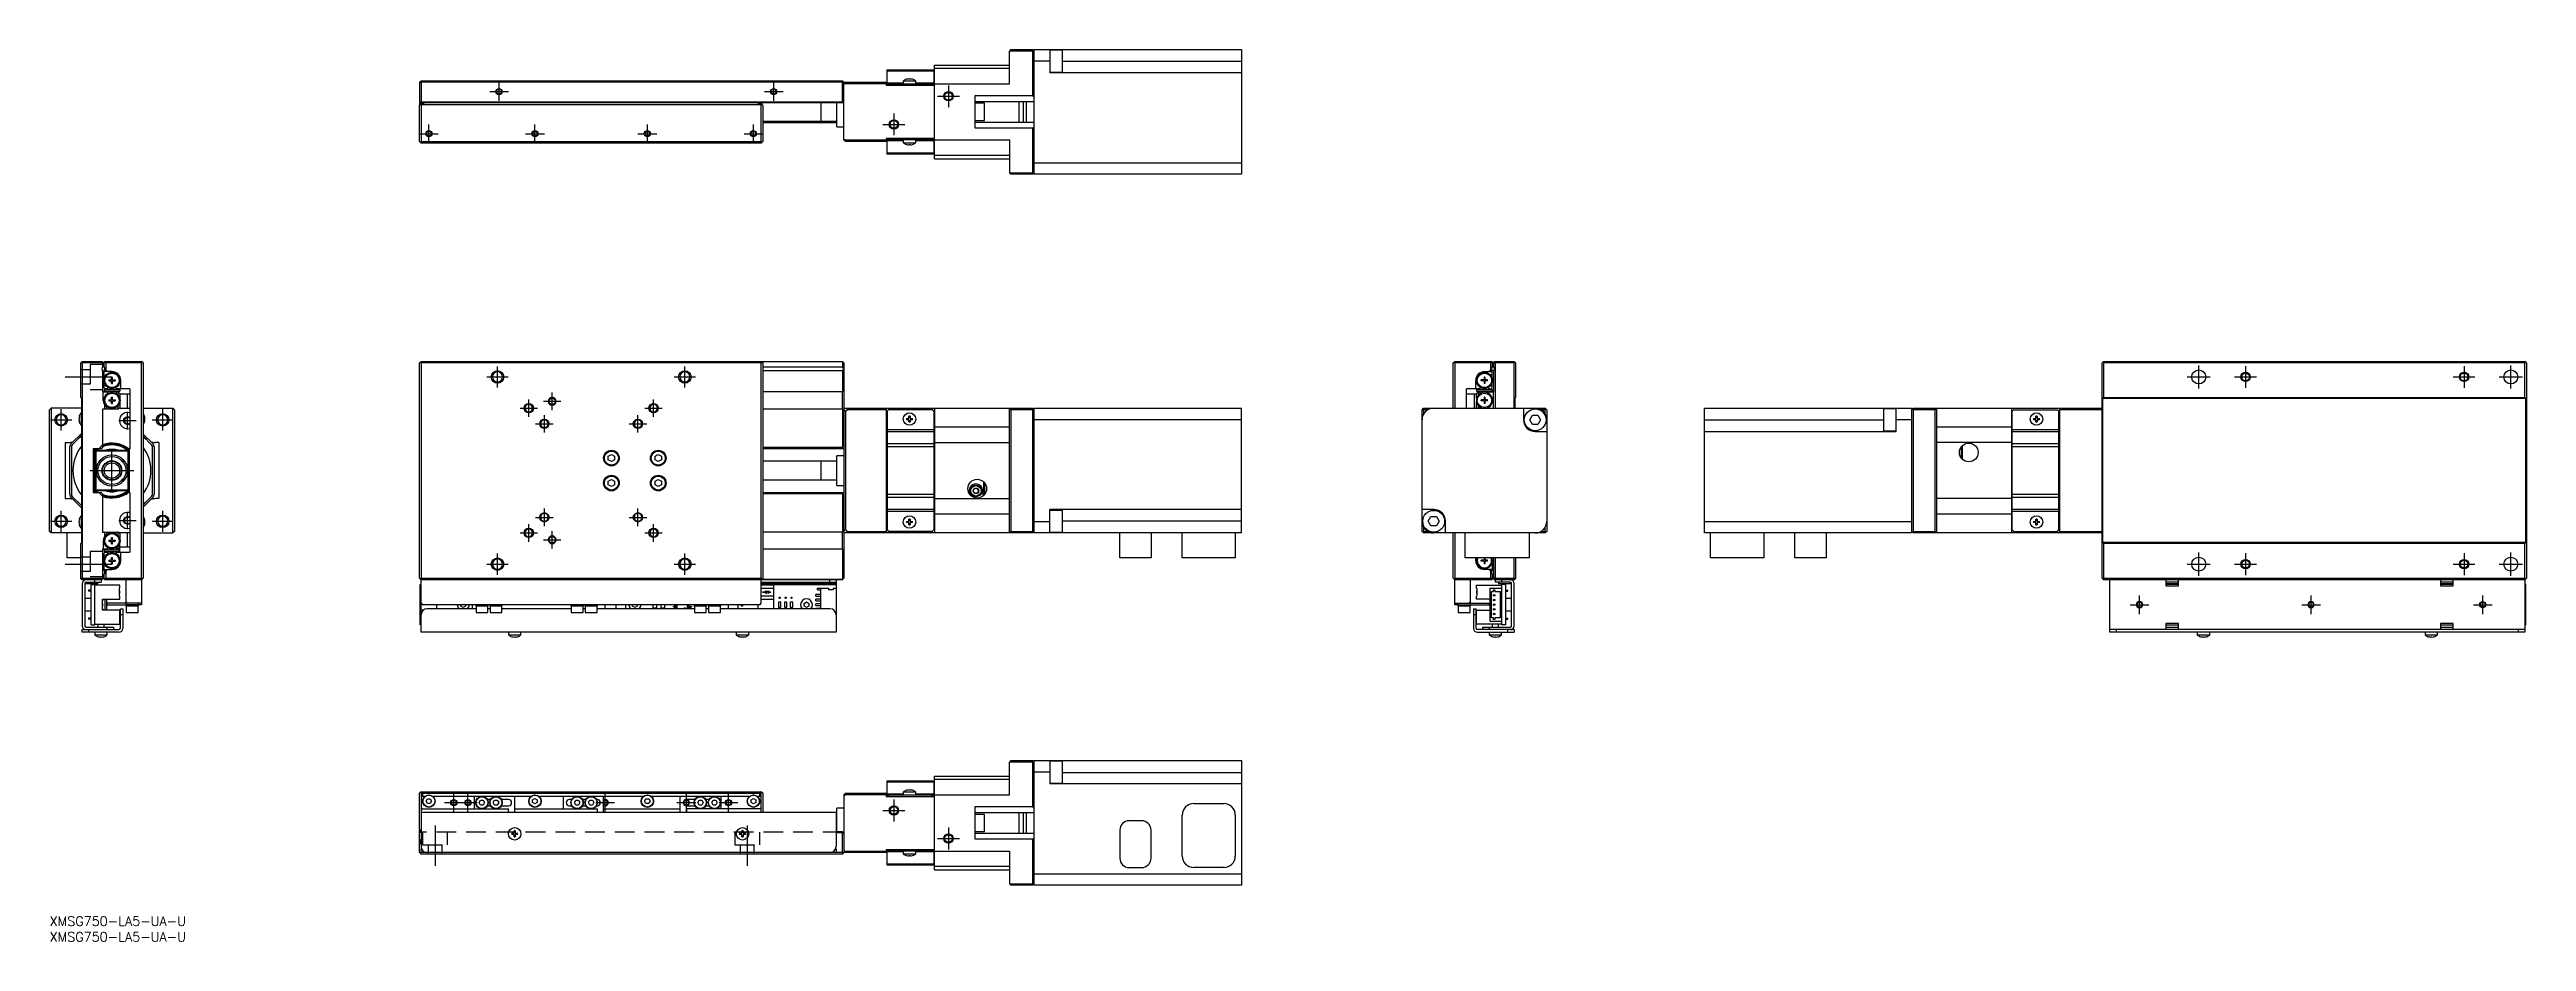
# Model space of a CAD drawing. Extents: x 0 to 794, y -8 to 278.
import ezdxf

# ---------------------------------------------------------------- set-up
doc = ezdxf.new("R2010")
doc.units = 0
doc.header["$LTSCALE"] = 0.5
doc.linetypes.add('CENTER', pattern=[50.8, 31.75, -6.35, 6.35, -6.35])
doc.linetypes.add('DASHED', pattern=[19.05, 12.7, -6.35])
for name, color, linetype in [('MSM_CENTER', 1, 'CENTER'), ('MSM_CONTINUOUS', 7, 'CONTINUOUS'), ('MSM_DASHED', 4, 'DASHED'), ('MSM_NARROW', 5, 'CONTINUOUS'), ('MSM_PART_NUMBER', 7, 'CONTINUOUS')]:
    doc.layers.add(name, color=color, linetype=linetype)
doc.styles.get("Standard").update_dxf_attribs({"font": 'txt.shx', "height": 1, "bigfont": 'bigfont.shx'})

# ---------------------------------------------------------------- blocks, each defined once
blk = doc.blocks.new('*U2')
at = {"layer": 'MSM_PART_NUMBER'}
blk.add_text('XMSG750-LA5-UA-U', height=3, dxfattribs=at).set_placement((0, -3))
blk = doc.blocks.new('*U3')
at = {"layer": 'MSM_PART_NUMBER'}
blk.add_text('XMSG750-LA5-UA-U', height=3, dxfattribs=at).set_placement((0, -8))

msp = doc.modelspace()

# ---------------------------------------------------------------- linework, layer by layer
at = {"layer": 'MSM_CENTER'}
for p, q in [((141.05, 264.43), (147.05, 264.43)), ((144.05, 261.43), (144.05, 267.43)), ((229.05, 264.43), (235.05, 264.43)), ((232.05, 261.43), (232.05, 267.43)), ((284.55, 262.93), (291.55, 262.93)), ((288.05, 266.43), (288.05, 259.43)), ((270.55, 257.43), (270.55, 250.43)), ((118.55, 250.93), (124.55, 250.93)), ((121.55, 247.93), (121.55, 253.93)), ((152.55, 250.93), (158.55, 250.93)), ((155.55, 247.93), (155.55, 253.93)), ((188.55, 250.93), (194.55, 250.93)), ((191.55, 247.93), (191.55, 253.93)), ((222.55, 250.93), (228.55, 250.93)), ((225.55, 247.93), (225.55, 253.93)), ((267.05, 253.93), (274.05, 253.93)), ((143.55, 169.56), (143.55, 176.36)), ((203.55, 169.56), (203.55, 176.36)), ((688.66, 169.26), (688.66, 176.66)), ((703.66, 176.46), (703.66, 169.46)), ((773.66, 176.46), (773.66, 169.46)), ((788.66, 169.26), (788.66, 176.66)), ((5, 172.96), (20, 172.96)), ((140.15, 172.96), (146.95, 172.96)), ((161.05, 162.36), (161.05, 167.96)), ((200.15, 172.96), (206.95, 172.96)), ((684.96, 172.96), (692.36, 172.96)), ((700.16, 172.96), (707.16, 172.96)), ((770.16, 172.96), (777.16, 172.96)), ((784.96, 172.96), (792.36, 172.96)), ((0.34, 159.22), (7.14, 159.22)), ((3.74, 155.82), (3.74, 162.62)), ((22.2, 158.96), (27.8, 158.96)), ((25, 156.16), (25, 161.76)), ((32.86, 159.22), (39.66, 159.22)), ((36.26, 155.82), (36.26, 162.62)), ((150.75, 162.96), (156.35, 162.96)), ((153.55, 160.16), (153.55, 165.76)), ((158.25, 165.16), (163.85, 165.16)), ((158.55, 155.16), (158.55, 160.76)), ((188.55, 155.16), (188.55, 160.76)), ((190.75, 162.96), (196.35, 162.96)), ((193.55, 160.16), (193.55, 165.76)), ((155.75, 157.96), (161.35, 157.96)), ((185.75, 157.96), (191.35, 157.96)), ((13, 142.96), (27, 142.96)), ((20, 135.96), (20, 149.96)), ((3.74, 123.3), (3.74, 130.1)), ((25, 124.16), (25, 129.76)), ((36.26, 123.3), (36.26, 130.1)), ((155.75, 127.96), (161.35, 127.96)), ((158.55, 125.16), (158.55, 130.76)), ((185.75, 127.96), (191.35, 127.96)), ((188.55, 125.16), (188.55, 130.76)), ((0.34, 126.7), (7.14, 126.7)), ((22.2, 126.96), (27.8, 126.96)), ((32.86, 126.7), (39.66, 126.7)), ((150.75, 122.96), (156.35, 122.96)), ((153.55, 120.16), (153.55, 125.76)), ((158.25, 120.76), (163.85, 120.76)), ((161.05, 117.96), (161.05, 123.56)), ((190.75, 122.96), (196.35, 122.96)), ((193.55, 120.16), (193.55, 125.76)), ((5, 112.96), (20, 112.96)), ((140.15, 112.96), (146.95, 112.96)), ((143.55, 109.56), (143.55, 116.36)), ((200.15, 112.96), (206.95, 112.96)), ((203.55, 109.56), (203.55, 116.36)), ((684.96, 112.96), (692.36, 112.96)), ((688.66, 109.26), (688.66, 116.66)), ((700.16, 112.96), (707.16, 112.96)), ((703.66, 116.46), (703.66, 109.46)), ((770.16, 112.96), (777.16, 112.96)), ((773.66, 116.46), (773.66, 109.46)), ((784.96, 112.96), (792.36, 112.96)), ((788.66, 109.26), (788.66, 116.66)), ((666.66, 99.96), (672.66, 99.96)), ((669.66, 96.96), (669.66, 102.96)), ((721.66, 99.96), (727.66, 99.96)), ((724.66, 96.96), (724.66, 102.96)), ((776.66, 99.96), (782.66, 99.96)), ((779.66, 96.96), (779.66, 102.96)), ((126.55, 36.5), (137.05, 36.5)), ((129.55, 33.5), (129.55, 39.5)), ((134.05, 33.5), (134.05, 39.5)), ((175.05, 36.5), (181.05, 36.5)), ((178.05, 33.5), (178.05, 39.5)), ((201.05, 36.5), (207.05, 36.5)), ((204.05, 33.5), (204.05, 39.5)), ((214.55, 36.5), (220.55, 36.5)), ((217.55, 33.5), (217.55, 39.5)), ((267.05, 34), (274.05, 34)), ((270.55, 37.5), (270.55, 30.5)), ((123.55, 29.19), (123.55, 16.23)), ((223.55, 29.19), (223.55, 16.23)), ((284.55, 25), (291.55, 25)), ((288.05, 28.5), (288.05, 21.5))]:
    msp.add_line(p, q, dxfattribs=at)
at = {"layer": 'MSM_CONTINUOUS'}
for p, q in [((308.05, 277.93), (307.55, 277.43)), ((308.05, 277.93), (315.05, 277.93)), ((315.55, 277.43), (315.05, 277.93)), ((315.55, 237.93), (315.55, 277.93)), ((315.55, 277.93), (381.95, 277.93)), ((320.55, 277.93), (320.55, 270.44)), ((381.95, 277.93), (381.95, 237.93)), ((268.35, 266.43), (268.35, 271.43)), ((268.35, 271.43), (283.35, 271.43)), ((283.35, 270.99), (268.35, 270.99)), ((283.35, 271.43), (283.35, 266.43)), ((283.55, 242.93), (283.55, 272.93)), ((283.55, 272.93), (307.55, 272.93)), ((283.55, 271.93), (307.55, 271.93)), ((315.05, 277.43), (307.55, 277.43)), ((307.55, 266.93), (307.55, 277.43)), ((315.05, 277.43), (315.3, 277.68)), ((315.05, 263.18), (315.05, 277.43)), ((320.55, 274.23), (315.55, 274.23)), ((324.55, 277.69), (320.55, 277.69)), ((320.55, 270.69), (324.55, 270.69)), ((381.95, 270.44), (320.55, 270.44)), ((324.55, 270.69), (324.55, 277.69)), ((324.55, 274.14), (381.95, 274.14)), ((118.55, 267.43), (119.05, 267.93)), ((118.55, 267.43), (118.55, 260.23)), ((118.8, 267.68), (119.05, 267.43)), ((119.05, 267.93), (254.05, 267.93)), ((254.05, 267.43), (119.05, 267.43)), ((119.05, 267.43), (119.05, 261.13)), ((254.55, 267.43), (254.05, 267.93)), ((254.05, 267.43), (254.3, 267.68)), ((254.05, 261.13), (254.05, 267.43)), ((254.55, 267.43), (268.05, 267.43)), ((254.55, 248.93), (254.55, 267.43)), ((268.05, 266.93), (254.55, 266.93)), ((268.05, 267.43), (268.05, 266.43)), ((283.55, 266.43), (268.05, 266.43)), ((268.35, 267.22), (273.55, 267.22)), ((268.35, 266.93), (283.35, 266.93)), ((268.85, 266.93), (268.85, 266.43)), ((277.55, 267.82), (273.55, 267.82)), ((273.55, 267.82), (273.55, 266.93)), ((274.62, 268.38), (274.6, 268.38)), ((275.35, 268.38), (275.35, 268.51)), ((275.75, 268.38), (275.35, 268.38)), ((275.75, 268.51), (275.75, 268.38)), ((276.5, 268.38), (276.48, 268.38)), ((277.55, 266.93), (277.55, 267.82)), ((277.55, 267.22), (283.35, 267.22)), ((282.85, 266.43), (282.85, 266.93)), ((283.55, 266.93), (307.55, 266.93)), ((289.25, 262.66), (289.25, 263.19)), ((296.55, 263.18), (315.05, 263.18)), ((296.55, 252.68), (296.55, 263.18)), ((315.55, 262.68), (315.05, 263.18)), ((254.15, 260.93), (118.55, 260.93)), ((119.95, 260.73), (118.55, 260.73)), ((118.95, 260.33), (118.55, 259.93)), ((118.65, 260.13), (118.55, 260.23)), ((118.55, 248.43), (118.55, 259.93)), ((118.65, 260.03), (118.65, 260.23)), ((119.05, 261.13), (118.85, 260.93)), ((119.65, 260.53), (118.95, 260.53)), ((118.95, 260.53), (118.95, 260.33)), ((119.05, 260.43), (118.95, 260.33)), ((119.05, 260.23), (118.95, 260.33)), ((119.05, 261.13), (254.05, 261.13)), ((119.05, 260.43), (228.05, 260.43)), ((119.05, 260.23), (119.05, 248.43)), ((228.05, 260.23), (119.05, 260.23)), ((119.65, 260.43), (119.65, 260.53)), ((119.95, 260.43), (119.95, 260.73)), ((254.05, 260.83), (227.15, 260.83)), ((227.15, 260.43), (227.15, 260.83)), ((228.15, 260.53), (227.45, 260.53)), ((227.45, 260.53), (227.45, 260.43)), ((228.15, 260.33), (228.05, 260.43)), ((228.15, 260.33), (228.05, 260.23)), ((228.05, 248.43), (228.05, 260.23)), ((228.15, 260.33), (228.15, 260.53)), ((228.55, 259.93), (228.15, 260.33)), ((228.45, 260.23), (228.45, 260.03)), ((228.55, 259.93), (228.55, 248.43)), ((228.55, 254.93), (252.25, 254.93)), ((252.05, 254.43), (228.55, 254.43)), ((247.25, 254.93), (247.25, 260.83)), ((250.05, 254.43), (250.05, 254.93)), ((252.05, 254.93), (252.05, 254.43)), ((252.25, 253.18), (252.25, 260.83)), ((254.2, 260.98), (254.05, 261.13)), ((254.05, 260.83), (254.2, 260.98)), ((254.2, 260.98), (254.55, 261.33)), ((315.55, 261.18), (296.55, 261.18)), ((299.55, 260.68), (296.55, 260.68)), ((296.55, 255.18), (299.55, 255.18)), ((296.55, 254.68), (315.55, 254.68)), ((299.55, 255.18), (299.55, 260.68)), ((310.55, 261.18), (310.55, 254.68)), ((312.05, 254.68), (312.05, 261.18)), ((313.05, 254.68), (313.05, 261.18)), ((118.55, 248.43), (119.05, 247.93)), ((118.8, 248.18), (119.05, 248.43)), ((119.05, 248.43), (228.05, 248.43)), ((228.05, 247.93), (119.05, 247.93)), ((228.05, 248.43), (228.3, 248.18)), ((228.05, 247.93), (228.55, 248.43)), ((252.25, 253.18), (254.55, 253.18)), ((254.55, 249.23), (255.16, 248.93)), ((255.05, 248.43), (254.55, 248.93)), ((268.05, 248.43), (255.05, 248.43)), ((255.16, 248.93), (268.05, 248.93)), ((255.16, 248.93), (255.66, 248.43)), ((283.55, 249.43), (268.05, 249.43)), ((268.05, 249.43), (268.05, 248.43)), ((268.35, 244.43), (268.35, 249.43)), ((283.35, 248.93), (268.35, 248.93)), ((273.55, 248.63), (268.35, 248.63)), ((268.85, 249.43), (268.85, 248.93)), ((273.55, 248.93), (273.55, 248.03)), ((273.55, 248.03), (277.55, 248.03)), ((274.6, 247.47), (274.62, 247.47)), ((275.35, 247.47), (275.75, 247.47)), ((275.35, 247.34), (275.35, 247.47)), ((275.75, 247.47), (275.75, 247.34)), ((276.48, 247.47), (276.5, 247.47)), ((277.55, 248.03), (277.55, 248.93)), ((283.35, 248.63), (277.55, 248.63)), ((282.85, 248.93), (282.85, 249.43)), ((283.35, 249.43), (283.35, 244.43)), ((283.55, 248.93), (307.55, 248.93)), ((315.05, 252.68), (296.55, 252.68)), ((307.55, 248.93), (307.55, 238.43)), ((315.05, 252.68), (315.55, 253.18)), ((315.05, 238.43), (315.05, 252.68)), ((268.35, 244.86), (283.35, 244.86)), ((283.35, 244.43), (268.35, 244.43)), ((307.55, 243.93), (283.55, 243.93)), ((283.55, 242.93), (307.55, 242.93)), ((307.55, 238.43), (308.05, 237.93)), ((307.55, 238.43), (315.05, 238.43)), ((315.3, 238.18), (315.05, 238.43)), ((315.05, 237.93), (315.55, 238.43)), ((315.55, 241.63), (381.95, 241.63)), ((315.05, 237.93), (308.05, 237.93)), ((381.95, 237.93), (315.55, 237.93)), ((10, 177.46), (10.5, 177.96)), ((10, 166.36), (10, 177.46)), ((10.5, 177.46), (10.25, 177.71)), ((10.5, 177.96), (16.8, 177.96)), ((10.5, 177.46), (10.5, 108.46)), ((17, 177.46), (10.5, 177.46)), ((16.8, 177.96), (17, 177.76)), ((17, 177.76), (17, 176.22)), ((17, 174.9), (17, 168.16)), ((17.5, 177.76), (17.6, 177.86)), ((17.5, 176.22), (17.5, 177.76)), ((17.5, 172.58), (17.5, 174.9)), ((20, 174.66), (17.5, 174.66)), ((17.7, 177.96), (17.6, 177.86)), ((17.6, 177.86), (18, 177.46)), ((18, 175.16), (17.65, 174.66)), ((17.7, 177.96), (29.5, 177.96)), ((18, 177.46), (18, 175.16)), ((29.5, 177.46), (18, 177.46)), ((18.5, 174.66), (18, 175.16)), ((30, 177.46), (29.5, 177.96)), ((29.5, 177.46), (29.75, 177.71)), ((29.5, 108.46), (29.5, 177.46)), ((30, 177.46), (30, 108.46)), ((118.55, 177.46), (119.05, 177.96)), ((118.55, 108.46), (118.55, 177.46)), ((118.8, 177.71), (119.05, 177.46)), ((119.05, 177.96), (254.05, 177.96)), ((228.05, 177.46), (119.05, 177.46)), ((119.05, 177.46), (119.05, 108.46)), ((228.05, 177.96), (228.55, 177.46)), ((228.05, 177.46), (228.3, 177.71)), ((228.05, 108.46), (228.05, 177.46)), ((254.15, 177.76), (228.25, 177.76)), ((228.55, 177.46), (228.55, 108.46)), ((228.55, 176.22), (254.15, 176.22)), ((254.15, 174.9), (228.55, 174.9)), ((254.2, 177.81), (254.05, 177.96)), ((254.15, 177.76), (254.2, 177.81)), ((254.15, 176.22), (254.15, 177.76)), ((254.15, 168.16), (254.15, 174.9)), ((254.2, 177.81), (254.55, 177.46)), ((254.55, 177.46), (254.55, 108.46)), ((449.78, 177.46), (450.28, 177.96)), ((449.78, 162.96), (449.78, 177.46)), ((450.03, 177.71), (450.28, 177.46)), ((450.28, 177.96), (462.08, 177.96)), ((450.28, 177.46), (450.28, 162.96)), ((461.78, 177.46), (450.28, 177.46)), ((459.78, 174.66), (462.28, 174.66)), ((461.78, 175.16), (461.28, 174.66)), ((461.78, 177.46), (462.18, 177.86)), ((461.78, 175.16), (461.78, 177.46)), ((462.14, 174.66), (461.78, 175.16)), ((462.28, 177.76), (462.08, 177.96)), ((462.28, 177.76), (462.28, 176.22)), ((462.28, 172.58), (462.28, 174.9)), ((462.78, 177.76), (462.83, 177.81)), ((462.78, 176.22), (462.78, 177.76)), ((462.78, 168.16), (462.78, 174.9)), ((462.83, 177.81), (462.98, 177.96)), ((462.83, 177.81), (463.18, 177.46)), ((462.98, 177.96), (469.28, 177.96)), ((463.18, 177.46), (463.18, 162.96)), ((469.28, 177.46), (463.18, 177.46)), ((469.28, 177.96), (469.78, 177.46)), ((469.53, 177.71), (469.28, 177.46)), ((469.28, 162.96), (469.28, 177.46)), ((469.78, 177.46), (469.78, 166.36)), ((658.16, 177.96), (657.66, 177.46)), ((657.66, 108.46), (657.66, 177.46)), ((657.91, 177.71), (658.16, 177.46)), ((658.16, 177.96), (793.16, 177.96)), ((658.16, 177.46), (658.16, 166.36)), ((793.16, 177.46), (658.16, 177.46)), ((793.66, 177.46), (793.16, 177.96)), ((793.16, 177.46), (793.41, 177.71)), ((793.16, 166.36), (793.16, 177.46)), ((793.66, 177.46), (793.66, 108.46)), ((17, 168.16), (18.46, 168.16)), ((17.2, 165.46), (17.2, 168.16)), ((17.5, 169.46), (17.5, 171.15)), ((17.5, 169.46), (17.8, 169.16)), ((17.5, 168.96), (17.5, 168.36)), ((17.5, 168.96), (22.5, 168.96)), ((17.5, 168.36), (22.5, 168.36)), ((18.45, 169.16), (17.8, 169.16)), ((18.6, 169.42), (18.45, 169.16)), ((18.46, 168.16), (18.67, 167.78)), ((19, 172.01), (19.8, 172.01)), ((19, 172.01), (19, 171.72)), ((19, 171.72), (19.8, 171.72)), ((19.53, 171.72), (19.53, 172.01)), ((19.86, 172.86), (20.14, 172.86)), ((19.86, 172.07), (19.86, 172.86)), ((20.14, 172.33), (19.86, 172.33)), ((19.86, 170.86), (19.86, 171.66)), ((19.86, 171.39), (20.14, 171.39)), ((19.86, 170.86), (20.14, 170.86)), ((20.14, 172.07), (20.14, 172.86)), ((20.14, 170.86), (20.14, 171.66)), ((20.2, 172.01), (21, 172.01)), ((20.2, 171.72), (21, 171.72)), ((20.47, 171.72), (20.47, 172.01)), ((21, 172.01), (21, 171.72)), ((21.55, 169.16), (21.4, 169.42)), ((21.46, 168.02), (21.54, 168.16)), ((22, 168.16), (21.54, 168.16)), ((25.7, 169.16), (21.55, 169.16)), ((22, 167.12), (22, 168.16)), ((22.5, 167.66), (22, 168.16)), ((22.5, 168.96), (22.5, 168.36)), ((22.5, 167.66), (22.5, 166.18)), ((25.7, 167.41), (22.5, 167.41)), ((22.8, 169.16), (22.8, 171.86)), ((25, 162.91), (25, 167.41)), ((25.7, 169.16), (25.7, 149.96)), ((254.15, 168.16), (228.55, 168.16)), ((254.05, 162.66), (254.05, 168.16)), ((458.23, 169.16), (454.08, 169.16)), ((454.08, 162.96), (454.08, 169.16)), ((457.28, 167.41), (454.08, 167.41)), ((456.58, 162.96), (456.58, 167.41)), ((456.98, 169.16), (456.98, 171.86)), ((457.28, 168.96), (457.28, 168.36)), ((457.28, 168.96), (462.28, 168.96)), ((457.28, 168.36), (462.28, 168.36)), ((457.78, 168.16), (457.28, 167.66)), ((457.28, 166.18), (457.28, 167.66)), ((457.78, 168.16), (457.78, 167.12)), ((457.78, 168.16), (458.24, 168.16)), ((458.23, 169.16), (458.38, 169.42)), ((458.24, 168.16), (458.32, 168.02)), ((458.78, 171.72), (458.78, 172.01)), ((459.58, 172.01), (458.78, 172.01)), ((459.58, 171.72), (458.78, 171.72)), ((459.31, 172.01), (459.31, 171.72)), ((459.93, 172.86), (459.64, 172.86)), ((459.64, 172.86), (459.64, 172.07)), ((459.93, 172.33), (459.64, 172.33)), ((459.64, 171.66), (459.64, 170.86)), ((459.64, 171.39), (459.93, 171.39)), ((459.93, 170.86), (459.64, 170.86)), ((459.93, 172.86), (459.93, 172.07)), ((459.93, 171.66), (459.93, 170.86)), ((460.78, 172.01), (459.99, 172.01)), ((460.78, 171.72), (459.99, 171.72)), ((460.25, 172.01), (460.25, 171.72)), ((460.78, 171.72), (460.78, 172.01)), ((461.11, 167.78), (461.33, 168.16)), ((461.18, 169.42), (461.33, 169.16)), ((461.33, 169.16), (461.98, 169.16)), ((461.33, 168.16), (462.78, 168.16)), ((461.98, 169.16), (462.28, 169.46)), ((462.28, 169.46), (462.28, 171.15)), ((462.28, 168.96), (462.28, 168.36)), ((462.68, 162.96), (462.68, 168.16)), ((0, 162.46), (0.5, 162.96)), ((0, 123.46), (0, 162.46)), ((0.5, 162.96), (0.5, 122.96)), ((10.3, 162.96), (0.5, 162.96)), ((9.41, 159.66), (9.54, 159.66)), ((9.54, 159.26), (9.41, 159.26)), ((9.54, 160.41), (9.54, 160.39)), ((9.54, 159.66), (9.54, 159.26)), ((10, 166.36), (10.3, 166.06)), ((10.1, 161.46), (10.1, 157.46)), ((10.3, 161.46), (10.1, 161.46)), ((10.3, 119.86), (10.3, 166.06)), ((22, 162.66), (17, 162.66)), ((17, 162.66), (17, 150.46)), ((17.7, 162.66), (17.7, 163.86)), ((18.2, 163.32), (18.2, 162.66)), ((19, 165.61), (19.8, 165.61)), ((19, 165.61), (19, 165.32)), ((19, 165.32), (19.8, 165.32)), ((19.53, 165.32), (19.53, 165.61)), ((19.86, 166.46), (20.14, 166.46)), ((19.86, 165.67), (19.86, 166.46)), ((20.14, 165.93), (19.86, 165.93)), ((19.86, 164.46), (19.86, 165.26)), ((19.86, 164.99), (20.14, 164.99)), ((19.86, 164.46), (20.14, 164.46)), ((20.14, 165.67), (20.14, 166.46)), ((20.14, 164.46), (20.14, 165.26)), ((20.2, 165.61), (21, 165.61)), ((20.2, 165.32), (21, 165.32)), ((20.47, 165.32), (20.47, 165.61)), ((21, 165.61), (21, 165.32)), ((22, 162.66), (22, 163.8)), ((22, 162.66), (22.5, 163.16)), ((22.5, 162.96), (22.3, 162.96)), ((22.5, 164.75), (22.5, 162.91)), ((22.5, 162.91), (25.7, 162.91)), ((30, 162.96), (39.5, 162.96)), ((30.46, 160.39), (30.46, 160.41)), ((30.46, 159.66), (30.59, 159.66)), ((30.46, 159.26), (30.46, 159.66)), ((30.59, 159.26), (30.46, 159.26)), ((39.5, 122.96), (39.5, 162.96)), ((39.5, 162.96), (40, 162.46)), ((40, 162.46), (40, 123.46)), ((254.15, 162.66), (228.55, 162.66)), ((254.15, 150.6), (254.15, 162.66)), ((254.55, 162.96), (315.05, 162.96)), ((255.05, 161.85), (254.55, 162.35)), ((255.66, 162.46), (255.05, 161.85)), ((255.05, 161.85), (255.05, 124.07)), ((255.16, 162.96), (255.66, 162.46)), ((268.05, 162.46), (255.66, 162.46)), ((268.05, 162.96), (268.05, 122.96)), ((268.85, 162.46), (268.35, 161.96)), ((268.35, 161.96), (268.35, 123.96)), ((282.85, 162.46), (268.85, 162.46)), ((274.62, 159.66), (275.35, 159.66)), ((275.35, 159.26), (274.62, 159.26)), ((275.35, 159.66), (275.35, 160.39)), ((275.35, 158.53), (275.35, 159.26)), ((275.75, 160.39), (275.75, 159.66)), ((275.75, 159.66), (276.48, 159.66)), ((275.75, 159.26), (275.75, 158.53)), ((276.48, 159.26), (275.75, 159.26)), ((283.35, 161.96), (282.85, 162.46)), ((283.35, 161.96), (283.35, 123.96)), ((283.55, 162.96), (283.55, 122.96)), ((307.55, 162.96), (308.05, 162.46)), ((307.55, 122.96), (307.55, 162.96)), ((308.05, 162.46), (308.05, 123.46)), ((315.05, 162.46), (308.05, 162.46)), ((315.55, 162.46), (315.05, 162.96)), ((315.05, 162.46), (315.3, 162.71)), ((315.05, 123.46), (315.05, 162.46)), ((315.55, 122.96), (315.55, 162.96)), ((315.55, 162.96), (381.95, 162.96)), ((381.95, 159.26), (315.55, 159.26)), ((381.95, 122.96), (381.95, 162.96)), ((439.78, 162.46), (440.28, 162.96)), ((439.78, 123.46), (439.78, 162.46)), ((440.28, 162.46), (440.03, 162.71)), ((440.28, 162.96), (479.28, 162.96)), ((441.62, 162.46), (440.28, 162.46)), ((440.28, 162.46), (440.28, 161.12)), ((457.28, 162.96), (457.28, 164.75)), ((457.28, 163.16), (457.48, 162.96)), ((457.78, 163.8), (457.78, 162.96)), ((459.58, 165.61), (458.78, 165.61)), ((458.78, 165.32), (458.78, 165.61)), ((459.58, 165.32), (458.78, 165.32)), ((459.31, 165.61), (459.31, 165.32)), ((459.64, 166.46), (459.64, 165.67)), ((459.93, 166.46), (459.64, 166.46)), ((459.93, 165.93), (459.64, 165.93)), ((459.64, 165.26), (459.64, 164.46)), ((459.64, 164.99), (459.93, 164.99)), ((459.93, 164.46), (459.64, 164.46)), ((459.93, 166.46), (459.93, 165.67)), ((459.93, 165.26), (459.93, 164.46)), ((460.78, 165.61), (459.99, 165.61)), ((460.78, 165.32), (459.99, 165.32)), ((460.25, 165.61), (460.25, 165.32)), ((460.78, 165.32), (460.78, 165.61)), ((469.48, 166.06), (469.78, 166.36)), ((469.48, 166.06), (469.48, 162.96)), ((472.29, 162.96), (472.29, 159.17)), ((474.31, 159.22), (475.18, 160.72)), ((475.18, 157.72), (474.31, 159.22)), ((475.18, 160.72), (476.91, 160.72)), ((476.91, 160.72), (477.78, 159.22)), ((477.78, 159.22), (476.91, 157.72)), ((479.28, 162.46), (477.94, 162.46)), ((479.28, 162.96), (479.78, 162.46)), ((479.53, 162.71), (479.28, 162.46)), ((479.28, 161.12), (479.28, 162.46)), ((479.78, 162.46), (479.78, 123.46)), ((530.26, 122.96), (530.26, 162.96)), ((530.26, 162.96), (596.66, 162.96)), ((530.26, 159.17), (587.66, 159.17)), ((587.66, 162.72), (587.66, 155.72)), ((591.66, 162.72), (587.66, 162.72)), ((591.66, 155.47), (591.66, 162.96)), ((596.66, 159.26), (591.66, 159.26)), ((596.66, 162.96), (596.66, 122.96)), ((597.16, 162.96), (596.66, 162.46)), ((596.91, 162.71), (597.16, 162.46)), ((597.16, 162.96), (657.66, 162.96)), ((597.16, 162.46), (597.16, 123.46)), ((604.16, 162.46), (597.16, 162.46)), ((604.16, 162.46), (604.66, 162.96)), ((604.16, 123.46), (604.16, 162.46)), ((604.66, 162.96), (604.66, 122.96)), ((628.66, 162.96), (628.66, 122.96)), ((629.36, 162.46), (628.86, 161.96)), ((628.86, 123.96), (628.86, 161.96)), ((629.36, 162.46), (643.36, 162.46)), ((635.74, 159.66), (636.46, 159.66)), ((636.46, 159.26), (635.74, 159.26)), ((636.46, 159.66), (636.46, 160.39)), ((636.46, 158.53), (636.46, 159.26)), ((636.86, 160.39), (636.86, 159.66)), ((636.86, 159.66), (637.59, 159.66)), ((636.86, 159.26), (636.86, 158.53)), ((637.59, 159.26), (636.86, 159.26)), ((643.86, 161.96), (643.36, 162.46)), ((643.86, 123.96), (643.86, 161.96)), ((644.16, 122.96), (644.16, 162.96)), ((657.66, 162.46), (644.16, 162.46)), ((657.86, 166.06), (658.16, 166.36)), ((657.86, 166.06), (657.86, 119.86)), ((793.46, 166.06), (657.86, 166.06)), ((658.16, 166.36), (793.16, 166.36)), ((793.16, 166.36), (793.46, 166.06)), ((793.46, 119.86), (793.46, 166.06)), ((5, 151.96), (5, 133.96)), ((5, 151.96), (6, 151.96)), ((6.94, 151.61), (10.3, 154.97)), ((10.3, 154.26), (7.29, 151.25)), ((9.54, 158.53), (9.54, 158.51)), ((10.1, 157.46), (10.3, 157.46)), ((15.79, 149.96), (17, 151.17)), ((30, 154.67), (33.06, 151.61)), ((32.71, 151.25), (30, 153.96)), ((30.46, 158.51), (30.46, 158.53)), ((35, 151.96), (34, 151.96)), ((35, 151.96), (35, 133.96)), ((268.35, 152.96), (268.05, 152.96)), ((268.05, 151.21), (268.35, 151.21)), ((268.35, 156.08), (283.35, 156.08)), ((283.35, 155.38), (268.35, 155.38)), ((268.35, 151.61), (283.35, 151.61)), ((283.55, 152.96), (283.35, 152.96)), ((283.55, 156.96), (307.55, 156.96)), ((283.55, 151.96), (307.55, 151.96)), ((476.91, 157.72), (475.18, 157.72)), ((475.99, 155.47), (479.78, 155.47)), ((530.26, 155.47), (591.66, 155.47)), ((587.66, 155.72), (591.66, 155.72)), ((604.66, 156.96), (628.66, 156.96)), ((628.66, 151.96), (604.66, 151.96)), ((612.96, 146.52), (612.96, 151)), ((628.86, 157.21), (628.66, 157.21)), ((628.86, 153.96), (628.66, 153.96)), ((628.86, 152.96), (628.66, 152.96)), ((628.86, 156.08), (643.86, 156.08)), ((643.86, 155.38), (628.86, 155.38)), ((628.86, 151.61), (643.86, 151.61)), ((644.16, 157.21), (643.86, 157.21)), ((644.16, 156.71), (643.86, 156.71)), ((643.86, 151.21), (644.16, 151.21)), ((6.5, 135.38), (6.5, 150.55)), ((7, 150.55), (7, 135.38)), ((16.5, 149.96), (14, 149.96)), ((14, 149.96), (14, 135.96)), ((14.5, 148.66), (14.8, 148.96)), ((14.5, 137.26), (14.5, 148.66)), ((15, 149.16), (14.8, 148.96)), ((14.8, 148.96), (14.8, 136.96)), ((15, 149.16), (15.3, 149.46)), ((25, 149.16), (15, 149.16)), ((15.3, 149.46), (24.7, 149.46)), ((17, 150.46), (16.5, 149.96)), ((23.2, 145.94), (23.2, 146.12)), ((23.2, 145.94), (23.43, 145.71)), ((23.43, 145.88), (23.43, 145.71)), ((23.43, 145.71), (23.56, 145.71)), ((23.56, 145.71), (23.56, 145.71)), ((24.7, 149.46), (25, 149.16)), ((25.2, 148.96), (25, 149.16)), ((25.2, 136.96), (25.2, 148.96)), ((25.2, 148.96), (25.5, 148.66)), ((25.5, 149.96), (25.5, 135.96)), ((25.7, 149.96), (25.5, 149.96)), ((33, 135.38), (33, 150.55)), ((33.5, 150.55), (33.5, 135.38)), ((179.05, 147.54), (180.05, 148.12)), ((179.05, 146.38), (179.05, 147.54)), ((180.05, 145.81), (179.05, 146.38)), ((180.05, 148.12), (181.05, 147.54)), ((181.05, 146.38), (180.05, 145.81)), ((181.05, 147.54), (181.05, 146.38)), ((194.05, 147.54), (195.05, 148.12)), ((194.05, 146.38), (194.05, 147.54)), ((195.05, 145.81), (194.05, 146.38)), ((195.05, 148.12), (196.05, 147.54)), ((196.05, 146.38), (195.05, 145.81)), ((196.05, 147.54), (196.05, 146.38)), ((228.55, 150.46), (254.05, 150.46)), ((254.55, 149.96), (228.55, 149.96)), ((252.25, 145.96), (228.55, 145.96)), ((247.25, 139.96), (247.25, 145.96)), ((252.25, 138.21), (252.25, 147.71)), ((254.55, 147.71), (252.25, 147.71)), ((254.05, 150.46), (254.15, 150.6)), ((254.05, 149.96), (254.05, 150.46)), ((254.55, 150.77), (254.15, 150.6)), ((268.25, 147.96), (268.05, 147.76)), ((268.25, 147.96), (268.25, 137.96)), ((268.35, 147.96), (268.25, 147.96)), ((283.35, 150.55), (268.35, 150.55)), ((283.55, 150.23), (283.35, 150.23)), ((283.55, 147.73), (283.35, 147.73)), ((283.35, 145.23), (283.55, 145.23)), ((612.66, 146.96), (612.56, 146.96)), ((612.66, 146.83), (612.66, 150.69)), ((628.86, 150.23), (628.66, 150.23)), ((628.66, 147.73), (628.86, 147.73)), ((628.66, 145.23), (628.86, 145.23)), ((643.86, 150.55), (628.86, 150.55)), ((643.96, 147.96), (643.86, 147.96)), ((643.96, 137.96), (643.96, 147.96)), ((644.16, 147.76), (643.96, 147.96)), ((14, 135.96), (16.5, 135.96)), ((14.8, 136.96), (14.5, 137.26)), ((14.8, 136.96), (15, 136.76)), ((15, 136.76), (25, 136.76)), ((15.3, 136.46), (15, 136.76)), ((24.7, 136.46), (15.3, 136.46)), ((17, 134.75), (15.79, 135.96)), ((16.5, 135.96), (17, 135.46)), ((17, 135.46), (17, 123.26)), ((23.43, 140.21), (23.2, 139.99)), ((23.2, 139.8), (23.2, 139.99)), ((23.43, 140.21), (23.43, 140.04)), ((23.56, 140.21), (23.43, 140.21)), ((25, 136.76), (24.7, 136.46)), ((25, 136.76), (25.2, 136.96)), ((25.5, 137.26), (25.2, 136.96)), ((25.7, 135.96), (25.5, 135.96)), ((25.7, 135.96), (25.7, 116.76)), ((179.05, 139.54), (180.05, 140.12)), ((179.05, 138.38), (179.05, 139.54)), ((180.05, 137.81), (179.05, 138.38)), ((180.05, 140.12), (181.05, 139.54)), ((181.05, 138.38), (180.05, 137.81)), ((181.05, 139.54), (181.05, 138.38)), ((194.05, 139.54), (195.05, 140.12)), ((194.05, 138.38), (194.05, 139.54)), ((195.05, 137.81), (194.05, 138.38)), ((195.05, 140.12), (196.05, 139.54)), ((196.05, 138.38), (195.05, 137.81)), ((196.05, 139.54), (196.05, 138.38)), ((228.55, 139.96), (252.25, 139.96)), ((228.55, 135.96), (254.55, 135.96)), ((254.05, 135.46), (228.55, 135.46)), ((252.25, 138.21), (254.55, 138.21)), ((254.05, 135.46), (254.05, 135.96)), ((254.15, 135.32), (254.05, 135.46)), ((254.15, 123.26), (254.15, 135.32)), ((254.15, 135.32), (254.55, 135.15)), ((268.05, 138.16), (268.25, 137.96)), ((268.25, 137.96), (268.35, 137.96)), ((268.35, 135.38), (283.35, 135.38)), ((283.55, 140.69), (283.35, 140.69)), ((283.35, 138.19), (283.55, 138.19)), ((283.35, 135.69), (283.55, 135.69)), ((294.65, 135.66), (294.65, 136.46)), ((296.1, 136.89), (296.85, 137.33)), ((296.1, 136.03), (296.1, 136.89)), ((296.85, 135.6), (296.1, 136.03)), ((296.85, 137.33), (297.6, 136.89)), ((297.6, 136.03), (296.85, 135.6)), ((297.6, 136.89), (297.6, 136.03)), ((299.05, 136.46), (299.05, 134.76)), ((299.25, 139.4), (299.25, 134.92)), ((299.55, 139.09), (299.55, 135.23)), ((299.55, 138.96), (299.65, 138.96)), ((628.86, 140.69), (628.66, 140.69)), ((628.86, 138.19), (628.66, 138.19)), ((628.66, 135.69), (628.86, 135.69)), ((628.86, 135.38), (643.86, 135.38)), ((643.86, 137.96), (643.96, 137.96)), ((643.96, 137.96), (644.16, 138.16)), ((5, 133.96), (6, 133.96)), ((10.3, 130.95), (6.94, 134.31)), ((7.29, 134.67), (10.3, 131.66)), ((9.54, 127.41), (9.54, 127.39)), ((10.1, 128.46), (10.1, 124.46)), ((10.3, 128.46), (10.1, 128.46)), ((30, 131.96), (32.71, 134.67)), ((33.06, 134.31), (30, 131.25)), ((30.46, 127.39), (30.46, 127.41)), ((35, 133.96), (34, 133.96)), ((268.35, 134.71), (268.05, 134.71)), ((268.05, 132.96), (268.35, 132.96)), ((283.35, 134.31), (268.35, 134.31)), ((268.35, 130.55), (283.35, 130.55)), ((283.35, 129.84), (268.35, 129.84)), ((275.35, 126.66), (275.35, 127.39)), ((275.75, 127.39), (275.75, 126.66)), ((283.35, 132.96), (283.55, 132.96)), ((283.55, 133.96), (307.55, 133.96)), ((307.55, 128.96), (283.55, 128.96)), ((320.55, 122.96), (320.55, 130.45)), ((381.95, 130.45), (320.55, 130.45)), ((324.55, 130.2), (320.55, 130.2)), ((324.55, 123.2), (324.55, 130.2)), ((443.57, 130.45), (439.78, 130.45)), ((441.79, 126.7), (442.65, 128.2)), ((442.65, 128.2), (444.38, 128.2)), ((444.38, 128.2), (445.25, 126.7)), ((628.66, 133.96), (604.66, 133.96)), ((628.66, 128.96), (604.66, 128.96)), ((628.66, 132.96), (628.86, 132.96)), ((628.66, 131.96), (628.86, 131.96)), ((628.66, 128.71), (628.86, 128.71)), ((643.86, 134.31), (628.86, 134.31)), ((628.86, 130.55), (643.86, 130.55)), ((643.86, 129.84), (628.86, 129.84)), ((636.46, 126.66), (636.46, 127.39)), ((636.86, 127.39), (636.86, 126.66)), ((644.16, 134.71), (643.86, 134.71)), ((643.86, 129.21), (644.16, 129.21)), ((643.86, 128.71), (644.16, 128.71)), ((0.5, 122.96), (0, 123.46)), ((10.3, 122.96), (0.5, 122.96)), ((5.7, 114.96), (5.7, 122.96)), ((9.41, 126.66), (9.54, 126.66)), ((9.54, 126.26), (9.41, 126.26)), ((9.54, 126.66), (9.54, 126.26)), ((9.54, 125.53), (9.54, 125.51)), ((10.3, 119.86), (10, 119.56)), ((10, 108.46), (10, 119.56)), ((10.1, 124.46), (10.3, 124.46)), ((17, 123.26), (22, 123.26)), ((17.2, 120.46), (17.2, 117.76)), ((17.7, 122.06), (17.7, 123.26)), ((18.2, 123.26), (18.2, 122.61)), ((19, 120.61), (19.8, 120.61)), ((19, 120.61), (19, 120.32)), ((19, 120.32), (19.8, 120.32)), ((19.53, 120.32), (19.53, 120.61)), ((19.86, 121.46), (20.14, 121.46)), ((19.86, 120.67), (19.86, 121.46)), ((20.14, 120.93), (19.86, 120.93)), ((19.86, 119.46), (19.86, 120.26)), ((19.86, 119.99), (20.14, 119.99)), ((19.86, 119.46), (20.14, 119.46)), ((20.14, 120.67), (20.14, 121.46)), ((20.14, 119.46), (20.14, 120.26)), ((20.2, 120.61), (21, 120.61)), ((20.2, 120.32), (21, 120.32)), ((20.47, 120.32), (20.47, 120.61)), ((21, 120.61), (21, 120.32)), ((22, 122.12), (22, 123.26)), ((22.5, 122.76), (22, 123.26)), ((22.5, 122.96), (22.3, 122.96)), ((22.5, 123.01), (22.5, 121.18)), ((25.7, 123.01), (22.5, 123.01)), ((22.5, 116.76), (22.5, 119.75)), ((25, 118.51), (25, 123.01)), ((30, 122.96), (39.5, 122.96)), ((30.46, 126.66), (30.59, 126.66)), ((30.46, 126.26), (30.46, 126.66)), ((30.59, 126.26), (30.46, 126.26)), ((30.46, 125.51), (30.46, 125.53)), ((40, 123.46), (39.5, 122.96)), ((254.15, 123.26), (228.55, 123.26)), ((254.05, 117.76), (254.05, 123.26)), ((254.55, 123.57), (255.05, 124.07)), ((315.05, 122.96), (254.55, 122.96)), ((255.05, 124.07), (255.66, 123.46)), ((255.66, 123.46), (255.16, 122.96)), ((255.66, 123.46), (268.05, 123.46)), ((268.35, 123.96), (268.85, 123.46)), ((282.85, 123.46), (268.85, 123.46)), ((274.62, 126.66), (275.35, 126.66)), ((275.35, 126.26), (274.62, 126.26)), ((275.35, 125.53), (275.35, 126.26)), ((275.75, 126.66), (276.48, 126.66)), ((275.75, 126.26), (275.75, 125.53)), ((276.48, 126.26), (275.75, 126.26)), ((282.85, 123.46), (283.35, 123.96)), ((308.05, 123.46), (307.55, 122.96)), ((308.05, 123.46), (315.05, 123.46)), ((315.3, 123.21), (315.05, 123.46)), ((315.05, 122.96), (315.55, 123.46)), ((315.55, 126.66), (320.55, 126.66)), ((381.95, 122.96), (315.55, 122.96)), ((320.55, 123.2), (324.55, 123.2)), ((381.95, 126.75), (324.55, 126.75)), ((342.95, 114.96), (342.95, 122.96)), ((352.95, 122.96), (352.95, 114.96)), ((362.95, 114.96), (362.95, 122.96)), ((379.95, 122.96), (379.95, 114.96)), ((440.28, 122.96), (439.78, 123.46)), ((440.03, 123.21), (440.28, 123.46)), ((440.28, 124.8), (440.28, 123.46)), ((440.28, 123.46), (441.62, 123.46)), ((479.28, 122.96), (440.28, 122.96)), ((442.65, 125.2), (441.79, 126.7)), ((444.38, 125.2), (442.65, 125.2)), ((445.25, 126.7), (444.38, 125.2)), ((447.27, 122.96), (447.27, 126.75)), ((449.78, 108.46), (449.78, 122.96)), ((450.28, 122.96), (450.28, 108.46)), ((453.58, 114.96), (453.58, 122.96)), ((474.08, 122.96), (474.08, 114.96)), ((477.94, 123.46), (479.28, 123.46)), ((479.28, 123.46), (479.28, 124.8)), ((479.53, 123.21), (479.28, 123.46)), ((479.78, 123.46), (479.28, 122.96)), ((530.26, 126.66), (596.66, 126.66)), ((596.66, 122.96), (530.26, 122.96)), ((532.26, 114.96), (532.26, 122.96)), ((549.26, 122.96), (549.26, 114.96)), ((559.26, 114.96), (559.26, 122.96)), ((569.26, 122.96), (569.26, 114.96)), ((597.16, 122.96), (596.66, 123.46)), ((597.16, 123.46), (596.91, 123.21)), ((597.16, 123.46), (604.16, 123.46)), ((657.66, 122.96), (597.16, 122.96)), ((604.66, 122.96), (604.16, 123.46)), ((628.86, 123.96), (629.36, 123.46)), ((629.36, 123.46), (643.36, 123.46)), ((635.74, 126.66), (636.46, 126.66)), ((636.46, 126.26), (635.74, 126.26)), ((636.46, 125.53), (636.46, 126.26)), ((636.86, 126.66), (637.59, 126.66)), ((636.86, 126.26), (636.86, 125.53)), ((637.59, 126.26), (636.86, 126.26)), ((643.36, 123.46), (643.86, 123.96)), ((644.16, 123.46), (657.66, 123.46)), ((658.16, 119.56), (657.86, 119.86)), ((793.46, 119.86), (657.86, 119.86)), ((658.16, 119.56), (658.16, 108.46)), ((793.16, 119.56), (658.16, 119.56)), ((793.46, 119.86), (793.16, 119.56)), ((793.16, 108.46), (793.16, 119.56)), ((10, 114.96), (5.7, 114.96)), ((18.46, 117.76), (17, 117.76)), ((17, 117.76), (17, 108.16)), ((17.5, 114.96), (17, 114.96)), ((17.5, 117.56), (17.5, 116.96)), ((17.5, 117.56), (22.5, 117.56)), ((17.5, 116.96), (22.5, 116.96)), ((17.8, 116.76), (17.5, 116.46)), ((17.5, 114.78), (17.5, 116.46)), ((17.5, 111.02), (17.5, 113.35)), ((17.5, 111.26), (20, 111.26)), ((17.65, 111.26), (18, 110.76)), ((17.7, 117.56), (17.7, 117.76)), ((17.7, 116.66), (17.7, 116.96)), ((17.8, 116.76), (18.45, 116.76)), ((18, 110.76), (18.5, 111.26)), ((18.6, 116.5), (18.45, 116.76)), ((18.46, 117.76), (18.67, 118.14)), ((19, 114.21), (19.8, 114.21)), ((19, 114.21), (19, 113.92)), ((19, 113.92), (19.8, 113.92)), ((19.53, 113.92), (19.53, 114.21)), ((19.86, 115.06), (20.14, 115.06)), ((19.86, 114.27), (19.86, 115.06)), ((20.14, 114.53), (19.86, 114.53)), ((19.86, 113.06), (19.86, 113.86)), ((19.86, 113.59), (20.14, 113.59)), ((19.86, 113.06), (20.14, 113.06)), ((20.14, 114.27), (20.14, 115.06)), ((20.14, 113.06), (20.14, 113.86)), ((20.2, 114.21), (21, 114.21)), ((20.2, 113.92), (21, 113.92)), ((20.47, 113.92), (20.47, 114.21)), ((21, 114.21), (21, 113.92)), ((21.55, 116.76), (21.4, 116.5)), ((21.46, 117.9), (21.54, 117.76)), ((22, 117.76), (21.54, 117.76)), ((21.55, 116.76), (25.7, 116.76)), ((22, 117.76), (22, 118.8)), ((22, 117.76), (22.5, 118.26)), ((22.5, 118.51), (25.7, 118.51)), ((22.8, 114.06), (22.8, 116.76)), ((254.15, 117.76), (228.55, 117.76)), ((254.15, 108.16), (254.15, 117.76)), ((352.95, 114.96), (342.95, 114.96)), ((379.95, 114.96), (362.95, 114.96)), ((474.08, 114.96), (453.58, 114.96)), ((456.98, 114.06), (456.98, 114.96)), ((458.78, 113.92), (458.78, 114.21)), ((459.58, 114.21), (458.78, 114.21)), ((459.58, 113.92), (458.78, 113.92)), ((459.31, 114.21), (459.31, 113.92)), ((459.64, 114.96), (459.64, 114.27)), ((459.93, 114.53), (459.64, 114.53)), ((459.64, 113.86), (459.64, 113.06)), ((459.64, 113.59), (459.93, 113.59)), ((459.93, 113.06), (459.64, 113.06)), ((462.28, 111.26), (459.78, 111.26)), ((459.93, 114.96), (459.93, 114.27)), ((459.93, 113.86), (459.93, 113.06)), ((460.78, 114.21), (459.99, 114.21)), ((460.78, 113.92), (459.99, 113.92)), ((460.25, 114.21), (460.25, 113.92)), ((460.78, 113.92), (460.78, 114.21)), ((461.28, 111.26), (461.78, 110.76)), ((461.78, 110.76), (462.14, 111.26)), ((462.28, 114.78), (462.28, 114.96)), ((462.28, 113.35), (462.28, 111.02)), ((462.78, 108.16), (462.78, 114.96)), ((463.18, 114.96), (463.18, 108.46)), ((469.28, 108.46), (469.28, 114.96)), ((469.78, 114.96), (469.78, 108.46)), ((549.26, 114.96), (532.26, 114.96)), ((569.26, 114.96), (559.26, 114.96)), ((10.5, 107.96), (10, 108.46)), ((10.25, 108.21), (10.5, 108.46)), ((10.5, 108.46), (17, 108.46)), ((16.8, 107.96), (10.5, 107.96)), ((10.5, 106.76), (10.5, 93.16)), ((11.3, 106.76), (11.3, 93.16)), ((11.5, 107.11), (11.5, 106.66)), ((15.5, 106.66), (11.5, 106.66)), ((11.7, 107.16), (16.5, 107.16)), ((12.5, 104.59), (12.5, 104.34)), ((13.3, 104.59), (12.5, 104.59)), ((13.3, 104.34), (12.5, 104.34)), ((13.3, 93.46), (13.3, 106.46)), ((13.3, 106.46), (14.5, 106.46)), ((14.5, 107.16), (14.5, 107.96)), ((14.5, 93.46), (14.5, 106.46)), ((22.5, 106.21), (14.5, 106.21)), ((15.5, 106.66), (15.5, 107.16)), ((16.5, 107.96), (16.5, 107.16)), ((17, 108.16), (16.8, 107.96)), ((17.5, 108.16), (17.5, 109.7)), ((17.7, 107.96), (17.5, 108.16)), ((18, 108.46), (17.6, 108.06)), ((29.5, 107.96), (17.7, 107.96)), ((18, 110.76), (18, 108.46)), ((18, 108.46), (29.5, 108.46)), ((22.5, 105.21), (22.4, 105.21)), ((22.4, 102.71), (22.4, 105.21)), ((22.4, 104.41), (22.5, 104.41)), ((22.4, 104.04), (22.5, 104.04)), ((22.4, 103.89), (22.5, 103.89)), ((22.4, 103.51), (22.5, 103.51)), ((22.5, 105.21), (22.5, 106.21)), ((22.5, 103.51), (22.5, 104.41)), ((24.5, 107.96), (24.5, 99.46)), ((29.75, 108.21), (29.5, 108.46)), ((29.5, 107.96), (30, 108.46)), ((29.5, 107.96), (29.5, 99.96)), ((119.05, 107.96), (118.55, 108.46)), ((118.75, 93.46), (118.75, 106.46)), ((118.75, 106.46), (119.05, 106.46)), ((119.05, 108.46), (118.8, 108.21)), ((119.05, 108.46), (228.05, 108.46)), ((119.05, 91.16), (119.05, 107.96)), ((254.05, 107.96), (119.05, 107.96)), ((228.3, 108.21), (228.05, 108.46)), ((228.55, 108.46), (228.05, 107.96)), ((228.05, 100.46), (228.05, 107.96)), ((228.05, 107.16), (252.05, 107.16)), ((230.05, 106.76), (228.05, 106.76)), ((228.05, 106.46), (252.05, 106.46)), ((232.05, 106.21), (228.05, 106.21)), ((228.05, 105.21), (232.05, 105.21)), ((228.25, 108.16), (254.15, 108.16)), ((228.55, 103.89), (228.55, 104.04)), ((228.55, 104.04), (229.5, 104.04)), ((229.5, 103.89), (228.55, 103.89)), ((229.5, 104.04), (229.5, 104.41)), ((229.5, 104.41), (229.65, 104.41)), ((229.5, 103.51), (229.5, 103.89)), ((229.65, 103.51), (229.5, 103.51)), ((229.65, 104.41), (229.65, 104.02)), ((229.65, 104.02), (230.33, 104.41)), ((229.65, 103.9), (229.65, 103.51)), ((230.33, 103.51), (229.65, 103.9)), ((230.05, 106.46), (230.05, 107.16)), ((234.05, 106.66), (230.05, 106.66)), ((230.33, 104.41), (230.33, 104.04)), ((230.33, 104.04), (231.03, 104.04)), ((230.33, 103.89), (230.33, 103.51)), ((231.03, 103.89), (230.33, 103.89)), ((231.03, 104.04), (231.03, 103.89)), ((232.05, 98.66), (232.05, 106.21)), ((234.05, 107.16), (234.05, 106.46)), ((252.05, 106.76), (234.05, 106.76)), ((245.55, 102.71), (245.55, 103.21)), ((247.05, 103.21), (245.55, 103.21)), ((246.05, 104.71), (246.05, 105.21)), ((246.05, 105.21), (249.55, 105.21)), ((246.05, 104.71), (247.05, 104.71)), ((247.05, 105.21), (247.05, 98.66)), ((249.55, 105.21), (249.55, 104.71)), ((251.05, 104.71), (249.55, 104.71)), ((250.05, 107.16), (250.05, 107.96)), ((251.05, 105.21), (251.05, 104.71)), ((251.05, 105.21), (252.05, 105.21)), ((252.05, 107.96), (252.05, 91.16)), ((254.05, 107.96), (254.2, 108.11)), ((254.2, 108.11), (254.15, 108.16)), ((254.55, 108.46), (254.2, 108.11)), ((450.28, 107.96), (449.78, 108.46)), ((450.28, 108.46), (450.03, 108.21)), ((450.28, 108.46), (461.78, 108.46)), ((450.28, 99.96), (450.28, 107.96)), ((462.08, 107.96), (450.28, 107.96)), ((455.28, 99.46), (455.28, 107.96)), ((457.28, 106.21), (465.28, 106.21)), ((457.28, 105.21), (457.28, 106.21)), ((457.28, 105.21), (457.38, 105.21)), ((457.28, 104.41), (457.28, 103.51)), ((457.38, 104.41), (457.28, 104.41)), ((457.38, 104.04), (457.28, 104.04)), ((457.38, 103.89), (457.28, 103.89)), ((457.38, 103.51), (457.28, 103.51)), ((457.38, 105.21), (457.38, 102.71)), ((461.58, 105.21), (465.28, 105.21)), ((461.58, 94.71), (461.58, 105.21)), ((461.78, 108.46), (461.78, 110.76)), ((462.18, 108.06), (461.78, 108.46)), ((462.08, 107.96), (462.28, 108.16)), ((462.08, 95.71), (462.08, 104.21)), ((462.08, 104.21), (462.63, 104.21)), ((462.28, 109.7), (462.28, 108.16)), ((462.63, 104.71), (463.13, 104.71)), ((462.63, 104.21), (462.63, 104.71)), ((462.98, 107.96), (462.78, 108.16)), ((463.18, 108.46), (462.83, 108.11)), ((469.28, 107.96), (462.98, 107.96)), ((463.13, 104.71), (463.13, 104.21)), ((463.13, 104.21), (464.78, 104.21)), ((463.18, 108.46), (469.28, 108.46)), ((463.28, 107.16), (463.28, 107.96)), ((468.08, 107.16), (463.28, 107.16)), ((464.28, 107.16), (464.28, 106.66)), ((468.28, 106.66), (464.28, 106.66)), ((464.78, 104.21), (464.78, 95.71)), ((465.28, 107.96), (465.28, 107.16)), ((466.48, 106.46), (465.28, 106.46)), ((465.28, 106.46), (465.28, 93.46)), ((466.48, 106.46), (466.48, 93.46)), ((466.48, 104.59), (467.28, 104.59)), ((466.48, 104.34), (467.28, 104.34)), ((467.28, 104.34), (467.28, 104.59)), ((468.28, 106.66), (468.28, 107.11)), ((468.48, 93.16), (468.48, 106.76)), ((469.28, 108.46), (469.53, 108.21)), ((469.78, 108.46), (469.28, 107.96)), ((469.28, 93.16), (469.28, 106.76)), ((657.66, 108.46), (658.16, 107.96)), ((658.16, 108.46), (657.91, 108.21)), ((658.16, 108.46), (793.16, 108.46)), ((793.16, 107.96), (658.16, 107.96)), ((660.16, 91.16), (660.16, 107.96)), ((678.16, 107.96), (678.16, 105.96)), ((682.16, 107.16), (678.16, 107.16)), ((682.16, 106.66), (678.16, 106.66)), ((682.16, 106.46), (678.16, 106.46)), ((678.16, 105.96), (682.16, 105.96)), ((682.16, 105.96), (682.16, 107.96)), ((766.16, 107.96), (766.16, 105.96)), ((770.16, 107.16), (766.16, 107.16)), ((770.16, 106.66), (766.16, 106.66)), ((770.16, 106.46), (766.16, 106.46)), ((766.16, 105.96), (770.16, 105.96)), ((770.16, 105.96), (770.16, 107.96)), ((793.41, 108.21), (793.16, 108.46)), ((793.16, 107.96), (793.66, 108.46)), ((793.16, 107.96), (793.16, 91.16)), ((793.46, 106.46), (793.16, 106.46)), ((793.46, 93.46), (793.46, 106.46)), ((13.3, 101.96), (11.3, 101.96)), ((11.3, 97.96), (13.3, 97.96)), ((12.5, 95.59), (12.5, 95.34)), ((13.3, 95.59), (12.5, 95.59)), ((13.3, 95.34), (12.5, 95.34)), ((17, 98.21), (17, 101.71)), ((17, 101.71), (22.5, 101.71)), ((22.5, 98.21), (17, 98.21)), ((17.7, 101.71), (17.7, 98.21)), ((18.2, 101.71), (18.2, 98.21)), ((18.5, 99.96), (18.5, 100.46)), ((29.5, 100.46), (18.5, 100.46)), ((18.5, 99.96), (24.5, 99.96)), ((22.5, 102.71), (22.4, 102.71)), ((22.5, 101.71), (22.5, 102.71)), ((22.5, 93.71), (22.5, 98.21)), ((22.7, 92.46), (22.7, 98.66)), ((22.7, 98.66), (23.5, 98.66)), ((23.5, 96.66), (22.7, 96.66)), ((23.5, 98.66), (23.5, 92.36)), ((25, 100.46), (24.5, 100.96)), ((28.5, 99.96), (24.5, 99.96)), ((28.5, 99.46), (24.5, 99.46)), ((24.6, 99.46), (24.6, 97.46)), ((24.6, 97.46), (28.4, 97.46)), ((28.4, 97.46), (28.4, 99.46)), ((28.5, 99.46), (28.5, 100.46)), ((29.5, 99.96), (28.5, 99.96)), ((119.05, 100.46), (119.55, 99.96)), ((119.79, 98.21), (119.05, 98.21)), ((227.55, 99.96), (119.55, 99.96)), ((136.65, 98.66), (121.05, 98.66)), ((124.05, 98.66), (124.05, 99.96)), ((131.8, 99.53), (131.8, 99.96)), ((132.55, 99.1), (131.8, 99.53)), ((133.3, 99.53), (132.55, 99.1)), ((133.3, 99.96), (133.3, 99.53)), ((135.45, 99.96), (135.45, 98.66)), ((136.55, 99.96), (136.55, 99.46)), ((140.55, 99.46), (136.55, 99.46)), ((136.65, 99.46), (136.65, 97.46)), ((136.65, 97.46), (140.45, 97.46)), ((140.45, 97.46), (140.45, 99.46)), ((141.15, 98.66), (140.45, 98.66)), ((140.55, 99.46), (140.55, 99.96)), ((141.05, 99.96), (141.05, 99.46)), ((145.05, 99.46), (141.05, 99.46)), ((141.15, 99.46), (141.15, 97.46)), ((141.15, 97.46), (144.95, 97.46)), ((144.95, 97.46), (144.95, 99.46)), ((167.15, 98.66), (144.95, 98.66)), ((145.05, 99.46), (145.05, 99.96)), ((167.05, 99.96), (167.05, 99.46)), ((171.05, 99.46), (167.05, 99.46)), ((167.15, 99.46), (167.15, 97.46)), ((167.15, 97.46), (170.95, 97.46)), ((170.95, 97.46), (170.95, 99.46)), ((171.65, 98.66), (170.95, 98.66)), ((171.05, 99.46), (171.05, 99.96)), ((171.55, 99.96), (171.55, 99.46)), ((175.55, 99.46), (171.55, 99.46)), ((171.65, 99.46), (171.65, 97.46)), ((171.65, 97.46), (175.45, 97.46)), ((175.45, 97.46), (175.45, 99.46)), ((206.65, 98.66), (175.45, 98.66)), ((175.55, 99.46), (175.55, 99.96)), ((178.05, 98.66), (178.05, 99.96)), ((181.45, 99.96), (181.45, 98.66)), ((184.65, 98.66), (184.65, 99.96)), ((186.8, 99.53), (186.8, 99.96)), ((187.55, 99.1), (186.8, 99.53)), ((188.3, 99.53), (187.55, 99.1)), ((188.3, 99.96), (188.3, 99.53)), ((193.32, 99.96), (193.32, 98.96)), ((193.32, 98.96), (194.57, 98.96)), ((194.57, 98.96), (194.57, 99.96)), ((195.86, 99.96), (195.86, 98.96)), ((195.86, 98.96), (197.11, 98.96)), ((197.11, 98.96), (197.11, 99.96)), ((199.84, 99.43), (199.84, 99.23)), ((199.84, 99.43), (200.09, 99.43)), ((200.09, 99.23), (199.84, 99.23)), ((200.09, 99.43), (200.16, 99.54)), ((200.16, 99.11), (200.09, 99.23)), ((200.89, 99.54), (200.16, 99.54)), ((200.89, 99.11), (200.16, 99.11)), ((200.35, 99.11), (200.35, 99.54)), ((200.45, 99.11), (200.45, 99.54)), ((200.78, 99.54), (200.78, 99.11)), ((200.89, 98.66), (200.89, 99.96)), ((200.99, 99.96), (200.99, 98.66)), ((204.37, 98.66), (204.37, 99.96)), ((204.44, 99.96), (204.44, 98.66)), ((204.76, 98.66), (204.76, 99.96)), ((204.79, 99.96), (204.79, 98.66)), ((204.79, 99.54), (205.52, 99.54)), ((205.52, 99.11), (204.79, 99.11)), ((204.9, 99.11), (204.9, 99.54)), ((205.23, 99.54), (205.23, 99.11)), ((205.33, 99.54), (205.33, 99.11)), ((205.52, 99.54), (205.59, 99.43)), ((205.59, 99.23), (205.52, 99.11)), ((205.59, 99.43), (205.84, 99.43)), ((205.84, 99.23), (205.59, 99.23)), ((205.84, 99.23), (205.84, 99.43)), ((206.55, 99.96), (206.55, 99.46)), ((210.55, 99.46), (206.55, 99.46)), ((206.65, 99.46), (206.65, 97.46)), ((206.65, 97.46), (210.45, 97.46)), ((210.45, 97.46), (210.45, 99.46)), ((211.15, 98.66), (210.45, 98.66)), ((210.55, 99.46), (210.55, 99.96)), ((211.05, 99.96), (211.05, 99.46)), ((215.05, 99.46), (211.05, 99.46)), ((211.15, 99.46), (211.15, 97.46)), ((211.15, 97.46), (214.95, 97.46)), ((214.95, 97.46), (214.95, 99.46)), ((250.05, 98.66), (214.95, 98.66)), ((215.05, 99.46), (215.05, 99.96)), ((217.45, 99.96), (217.45, 98.66)), ((220.65, 98.66), (220.65, 99.96)), ((227.05, 98.66), (227.05, 99.96)), ((227.55, 99.96), (228.05, 100.46)), ((232.05, 102.71), (228.05, 102.71)), ((228.05, 101.71), (232.05, 101.71)), ((233.55, 100.76), (233.55, 99.16)), ((234.35, 100.76), (233.55, 100.76)), ((233.55, 99.16), (234.35, 99.16)), ((234.35, 99.16), (234.35, 100.76)), ((235.46, 100.76), (235.46, 99.16)), ((236.26, 100.76), (235.46, 100.76)), ((235.46, 99.16), (236.26, 99.16)), ((236.26, 99.16), (236.26, 100.76)), ((237.36, 100.76), (237.36, 99.16)), ((238.16, 100.76), (237.36, 100.76)), ((237.36, 99.16), (238.16, 99.16)), ((238.16, 99.16), (238.16, 100.76)), ((241.8, 100.39), (242.55, 100.83)), ((241.8, 99.53), (241.8, 100.39)), ((242.55, 99.1), (241.8, 99.53)), ((242.55, 100.83), (243.3, 100.39)), ((243.3, 99.53), (242.55, 99.1)), ((243.3, 100.39), (243.3, 99.53)), ((245.55, 102.71), (247.05, 102.71)), ((245.55, 101.21), (245.55, 101.71)), ((247.05, 101.71), (245.55, 101.71)), ((245.55, 101.21), (247.05, 101.21)), ((245.55, 99.71), (245.55, 100.21)), ((247.05, 100.21), (245.55, 100.21)), ((245.55, 99.71), (247.05, 99.71)), ((245.55, 98.66), (245.55, 98.71)), ((247.05, 98.71), (245.55, 98.71)), ((450.28, 100.46), (461.28, 100.46)), ((451.28, 99.96), (450.28, 99.96)), ((451.28, 100.46), (451.28, 99.46)), ((451.28, 99.96), (453.28, 99.96)), ((455.28, 99.46), (451.28, 99.46)), ((451.38, 99.46), (451.38, 97.46)), ((451.38, 97.46), (455.18, 97.46)), ((453.28, 99.96), (455.28, 99.96)), ((455.28, 100.96), (454.78, 100.46)), ((455.18, 97.46), (455.18, 99.46)), ((455.28, 99.96), (461.28, 99.96)), ((456.28, 98.66), (456.28, 92.36)), ((456.28, 98.66), (457.08, 98.66)), ((457.08, 96.66), (456.28, 96.66)), ((457.08, 92.46), (457.08, 98.66)), ((457.28, 101.71), (457.28, 102.71)), ((457.28, 102.71), (457.38, 102.71)), ((461.58, 101.71), (457.28, 101.71)), ((457.28, 98.21), (461.58, 98.21)), ((457.28, 93.71), (457.28, 98.21)), ((461.28, 100.46), (461.28, 99.96)), ((462.63, 95.71), (462.08, 95.71)), ((462.63, 95.21), (462.63, 95.71)), ((464.78, 95.71), (463.13, 95.71)), ((463.13, 95.71), (463.13, 95.21)), ((468.48, 101.96), (466.48, 101.96)), ((466.48, 97.96), (468.48, 97.96)), ((466.48, 95.59), (467.28, 95.59)), ((466.48, 95.34), (467.28, 95.34)), ((467.28, 95.34), (467.28, 95.59)), ((10.5, 91.16), (10.5, 91.96)), ((10.5, 91.96), (22.2, 91.96)), ((22.3, 91.16), (10.5, 91.16)), ((11.7, 92.76), (20.5, 92.76)), ((12.5, 91.96), (12.5, 91.16)), ((13.3, 93.46), (14.5, 93.46)), ((14.5, 93.71), (22.5, 93.71)), ((14.5, 91.16), (14.5, 90.26)), ((14.5, 90.26), (18.5, 90.26)), ((15.5, 93.71), (15.5, 92.76)), ((15.55, 89.71), (15.57, 89.71)), ((16.3, 89.71), (16.7, 89.71)), ((16.3, 89.57), (16.3, 89.71)), ((16.7, 89.71), (16.7, 89.57)), ((17.43, 89.71), (17.45, 89.71)), ((17.5, 92.76), (17.5, 93.71)), ((18.5, 91.96), (18.5, 92.76)), ((18.5, 90.26), (18.5, 91.16)), ((20.5, 92.76), (20.5, 91.96)), ((119.05, 93.46), (118.75, 93.46)), ((252.05, 91.16), (119.05, 91.16)), ((147.05, 91.16), (147.05, 90.26)), ((147.05, 90.26), (151.05, 90.26)), ((148.1, 89.71), (148.12, 89.71)), ((148.85, 89.71), (149.25, 89.71)), ((148.85, 89.57), (148.85, 89.71)), ((149.25, 89.71), (149.25, 89.57)), ((149.98, 89.71), (150, 89.71)), ((151.05, 90.26), (151.05, 91.16)), ((220.05, 91.16), (220.05, 90.26)), ((220.05, 90.26), (224.05, 90.26)), ((221.1, 89.71), (221.12, 89.71)), ((221.85, 89.71), (222.25, 89.71)), ((221.85, 89.57), (221.85, 89.71)), ((222.25, 89.71), (222.25, 89.57)), ((222.98, 89.71), (223, 89.71)), ((224.05, 90.26), (224.05, 91.16)), ((465.28, 93.71), (457.28, 93.71)), ((457.48, 91.16), (469.28, 91.16)), ((469.28, 91.96), (457.58, 91.96)), ((459.28, 91.96), (459.28, 92.76)), ((459.28, 92.76), (468.08, 92.76)), ((461.28, 92.76), (461.28, 91.96)), ((461.28, 91.16), (461.28, 90.26)), ((461.28, 90.26), (465.28, 90.26)), ((461.58, 94.71), (465.28, 94.71)), ((462.28, 93.71), (462.28, 92.76)), ((462.33, 89.71), (462.35, 89.71)), ((463.13, 95.21), (462.63, 95.21)), ((463.08, 89.71), (463.48, 89.71)), ((463.08, 89.57), (463.08, 89.71)), ((463.48, 89.71), (463.48, 89.57)), ((464.21, 89.71), (464.23, 89.71)), ((464.28, 92.76), (464.28, 93.71)), ((466.48, 93.46), (465.28, 93.46)), ((465.28, 90.26), (465.28, 91.16)), ((467.28, 91.16), (467.28, 91.96)), ((469.28, 91.96), (469.28, 91.16)), ((793.16, 91.96), (660.16, 91.96)), ((793.16, 91.16), (660.16, 91.16)), ((662.16, 91.96), (662.16, 91.16)), ((682.16, 93.96), (678.16, 93.96)), ((678.16, 93.96), (678.16, 91.96)), ((678.16, 93.46), (682.16, 93.46)), ((678.16, 92.76), (682.16, 92.76)), ((682.16, 91.96), (682.16, 93.96)), ((688.16, 91.16), (688.16, 90.26)), ((688.16, 90.26), (692.16, 90.26)), ((689.21, 89.71), (689.24, 89.71)), ((689.96, 89.71), (690.36, 89.71)), ((689.96, 89.57), (689.96, 89.71)), ((690.36, 89.71), (690.36, 89.57)), ((691.09, 89.71), (691.11, 89.71)), ((692.16, 90.26), (692.16, 91.16)), ((761.16, 91.16), (761.16, 90.26)), ((761.16, 90.26), (765.16, 90.26)), ((762.21, 89.71), (762.24, 89.71)), ((762.96, 89.71), (763.36, 89.71)), ((762.96, 89.57), (762.96, 89.71)), ((763.36, 89.71), (763.36, 89.57)), ((764.09, 89.71), (764.11, 89.71)), ((765.16, 90.26), (765.16, 91.16)), ((770.16, 93.96), (766.16, 93.96)), ((766.16, 93.96), (766.16, 91.96)), ((766.16, 93.46), (770.16, 93.46)), ((766.16, 92.76), (770.16, 92.76)), ((770.16, 91.96), (770.16, 93.96)), ((791.16, 91.16), (791.16, 91.96)), ((793.16, 93.46), (793.46, 93.46)), ((308.05, 50), (307.55, 49.5)), ((315.05, 49.5), (307.55, 49.5)), ((307.55, 39), (307.55, 49.5)), ((308.05, 50), (315.05, 50)), ((315.55, 49.5), (315.05, 50)), ((315.05, 49.5), (315.3, 49.75)), ((315.05, 35.25), (315.05, 49.5)), ((315.55, 10), (315.55, 50)), ((315.55, 50), (381.95, 50)), ((320.55, 50), (320.55, 42.51)), ((324.55, 49.76), (320.55, 49.76)), ((324.55, 42.76), (324.55, 49.76)), ((381.95, 50), (381.95, 10)), ((119.05, 40), (118.55, 39.5)), ((119.05, 39.5), (118.8, 39.75)), ((119.05, 40), (228.05, 40)), ((228.55, 39.5), (228.05, 40)), ((228.3, 39.75), (228.05, 39.5)), ((268.35, 38.5), (268.35, 43.5)), ((268.35, 43.5), (283.35, 43.5)), ((283.35, 43.06), (268.35, 43.06)), ((277.55, 39.9), (273.55, 39.9)), ((273.55, 39.9), (273.55, 39)), ((274.62, 40.46), (274.6, 40.46)), ((275.35, 40.46), (275.35, 40.59)), ((275.75, 40.46), (275.35, 40.46)), ((275.75, 40.59), (275.75, 40.46)), ((276.5, 40.46), (276.48, 40.46)), ((277.55, 39), (277.55, 39.9)), ((283.35, 43.5), (283.35, 38.5)), ((283.55, 15), (283.55, 45)), ((283.55, 45), (307.55, 45)), ((283.55, 44), (307.55, 44)), ((320.55, 46.3), (315.55, 46.3)), ((320.55, 42.76), (324.55, 42.76)), ((381.95, 42.51), (320.55, 42.51)), ((324.55, 46.21), (381.95, 46.21)), ((118.55, 28), (118.55, 39.5)), ((119.05, 39.5), (228.05, 39.5)), ((119.05, 39.5), (119.05, 22.5)), ((120.23, 38.5), (119.05, 38.5)), ((119.55, 34.5), (119.05, 35)), ((119.05, 34.5), (147.05, 34.5)), ((119.05, 33.5), (252.05, 33.5)), ((119.55, 39.5), (119.55, 38.5)), ((120.69, 37), (121.12, 37.75)), ((121.12, 36.25), (120.69, 37)), ((121.12, 37.75), (121.98, 37.75)), ((121.98, 36.25), (121.12, 36.25)), ((121.98, 37.75), (122.42, 37)), ((122.42, 37), (121.98, 36.25)), ((154.23, 38.5), (122.87, 38.5)), ((136.05, 38.5), (136.05, 34.5)), ((137.69, 36.5), (138.12, 37.25)), ((138.12, 35.75), (137.69, 36.5)), ((138.12, 37.25), (138.98, 37.25)), ((138.98, 35.75), (138.12, 35.75)), ((138.98, 37.25), (139.42, 36.5)), ((139.42, 36.5), (138.98, 35.75)), ((141.32, 37.5), (140.28, 37.5)), ((140.28, 35.5), (141.32, 35.5)), ((142.19, 36.5), (142.62, 37.25)), ((142.62, 35.75), (142.19, 36.5)), ((142.62, 37.25), (143.48, 37.25)), ((143.48, 35.75), (142.62, 35.75)), ((143.48, 37.25), (143.92, 36.5)), ((143.92, 36.5), (143.48, 35.75)), ((147.05, 37.5), (144.78, 37.5)), ((144.78, 35.5), (147.05, 35.5)), ((147.05, 33.5), (147.05, 34.5)), ((149.05, 33.5), (149.05, 38.5)), ((149.05, 34.5), (175.55, 34.5)), ((154.8, 37.43), (155.55, 37.87)), ((154.8, 36.57), (154.8, 37.43)), ((155.55, 36.13), (154.8, 36.57)), ((155.55, 37.87), (156.3, 37.43)), ((156.3, 36.57), (155.55, 36.13)), ((156.3, 37.43), (156.3, 36.57)), ((190.23, 38.5), (156.87, 38.5)), ((164.55, 38.5), (164.55, 34.5)), ((167.32, 37.5), (166.55, 37.5)), ((166.55, 35.5), (167.32, 35.5)), ((168.19, 36.5), (168.62, 37.25)), ((168.62, 35.75), (168.19, 36.5)), ((168.62, 37.25), (169.48, 37.25)), ((169.48, 35.75), (168.62, 35.75)), ((169.48, 37.25), (169.92, 36.5)), ((169.92, 36.5), (169.48, 35.75)), ((171.82, 37.5), (170.78, 37.5)), ((170.78, 35.5), (171.82, 35.5)), ((172.69, 36.5), (173.12, 37.25)), ((173.12, 35.75), (172.69, 36.5)), ((173.12, 37.25), (173.98, 37.25)), ((173.98, 35.75), (173.12, 35.75)), ((173.98, 37.25), (174.42, 36.5)), ((174.42, 36.5), (173.98, 35.75)), ((175.55, 37.5), (175.28, 37.5)), ((175.28, 35.5), (175.55, 35.5)), ((175.55, 33.5), (175.55, 34.5)), ((177.55, 33.5), (177.55, 38.5)), ((177.55, 34.5), (202.05, 34.5)), ((190.69, 37), (191.12, 37.75)), ((191.12, 36.25), (190.69, 37)), ((191.12, 37.75), (191.98, 37.75)), ((191.98, 36.25), (191.12, 36.25)), ((191.98, 37.75), (192.42, 37)), ((192.42, 37), (191.98, 36.25)), ((224.23, 38.5), (192.87, 38.5)), ((202.05, 33.5), (202.05, 38.5)), ((206.82, 37.5), (204.05, 37.5)), ((204.05, 35.5), (206.82, 35.5)), ((228.05, 34.5), (204.05, 34.5)), ((204.05, 34.5), (204.05, 33.5)), ((207.69, 36.5), (208.12, 37.25)), ((208.12, 35.75), (207.69, 36.5)), ((208.12, 37.25), (208.98, 37.25)), ((208.98, 35.75), (208.12, 35.75)), ((208.98, 37.25), (209.42, 36.5)), ((209.42, 36.5), (208.98, 35.75)), ((211.32, 37.5), (210.28, 37.5)), ((210.28, 35.5), (211.32, 35.5)), ((212.19, 36.5), (212.62, 37.25)), ((212.62, 35.75), (212.19, 36.5)), ((212.62, 37.25), (213.48, 37.25)), ((213.48, 35.75), (212.62, 35.75)), ((213.48, 37.25), (213.92, 36.5)), ((213.92, 36.5), (213.48, 35.75)), ((215.05, 38.5), (215.05, 34.5)), ((224.8, 37.43), (225.55, 37.87)), ((224.8, 36.57), (224.8, 37.43)), ((225.55, 36.13), (224.8, 36.57)), ((225.55, 37.87), (226.3, 37.43)), ((226.3, 36.57), (225.55, 36.13)), ((226.3, 37.43), (226.3, 36.57)), ((228.05, 38.5), (226.87, 38.5)), ((227.55, 38.5), (227.55, 39.5)), ((228.05, 35), (227.55, 34.5)), ((228.05, 33.5), (228.05, 39.5)), ((228.55, 39.5), (228.55, 33.5)), ((252.05, 33.5), (252.05, 22.5)), ((252.25, 33), (252.05, 33)), ((252.25, 27.1), (252.25, 34.75)), ((254.55, 34.75), (252.25, 34.75)), ((254.55, 39), (255.05, 39.5)), ((254.55, 39), (254.55, 20.5)), ((255.16, 39), (254.55, 38.69)), ((255.05, 39.5), (268.05, 39.5)), ((255.66, 39.5), (255.16, 39)), ((268.05, 39), (255.16, 39)), ((268.05, 39.5), (268.05, 38.5)), ((268.05, 38.5), (283.55, 38.5)), ((268.35, 39.29), (273.55, 39.29)), ((268.35, 39), (283.35, 39)), ((268.85, 39), (268.85, 38.5)), ((277.55, 39.29), (283.35, 39.29)), ((282.85, 38.5), (282.85, 39)), ((283.55, 39), (307.55, 39)), ((296.55, 24.75), (296.55, 35.25)), ((296.55, 35.25), (315.05, 35.25)), ((315.55, 33.25), (296.55, 33.25)), ((299.55, 32.75), (296.55, 32.75)), ((299.55, 27.25), (299.55, 32.75)), ((310.55, 33.25), (310.55, 26.75)), ((312.05, 26.75), (312.05, 33.25)), ((313.05, 26.75), (313.05, 33.25)), ((315.55, 34.75), (315.05, 35.25)), ((362.95, 19.4), (362.95, 32.5)), ((366.65, 36.2), (376.25, 36.2)), ((379.95, 32.5), (379.95, 19.4)), ((118.55, 28), (118.95, 27.6)), ((118.55, 27.7), (118.65, 27.8)), ((118.55, 20.5), (118.55, 27.7)), ((119.05, 27.2), (118.55, 27.2)), ((118.55, 27), (119.05, 27)), ((118.65, 27.7), (118.65, 27.9)), ((118.75, 23.3), (118.75, 24.5)), ((119.05, 24.5), (118.75, 24.5)), ((118.85, 27), (119.05, 26.8)), ((118.95, 27.6), (119.05, 27.7)), ((118.95, 27.6), (119.05, 27.5)), ((118.95, 27.6), (118.95, 27.4)), ((118.95, 27.4), (119.05, 27.4)), ((148.12, 26.7), (148.85, 26.7)), ((148.85, 26.3), (148.12, 26.3)), ((148.85, 26.7), (148.85, 27.43)), ((148.85, 25.57), (148.85, 26.3)), ((149.25, 27.43), (149.25, 26.7)), ((149.25, 26.7), (149.98, 26.7)), ((149.98, 26.3), (149.25, 26.3)), ((149.25, 26.3), (149.25, 25.57)), ((221.12, 26.7), (221.85, 26.7)), ((221.85, 26.3), (221.12, 26.3)), ((221.85, 26.7), (221.85, 27.43)), ((221.85, 25.57), (221.85, 26.3)), ((222.25, 27.43), (222.25, 26.7)), ((222.25, 26.7), (222.98, 26.7)), ((222.25, 26.3), (222.25, 25.57)), ((222.98, 26.3), (222.25, 26.3)), ((254.05, 27.1), (252.05, 27.1)), ((254.05, 26.8), (252.05, 26.8)), ((254.2, 26.95), (254.05, 27.1)), ((254.05, 26.8), (254.2, 26.95)), ((254.05, 20.5), (254.05, 26.8)), ((254.55, 26.6), (254.2, 26.95)), ((289.25, 24.73), (289.25, 25.27)), ((296.55, 27.25), (299.55, 27.25)), ((296.55, 26.75), (315.55, 26.75)), ((315.05, 24.75), (296.55, 24.75)), ((315.05, 24.75), (315.55, 25.25)), ((315.05, 10.5), (315.05, 24.75)), ((342.95, 27.7), (342.95, 18.7)), ((349.95, 30.7), (345.95, 30.7)), ((352.95, 18.7), (352.95, 27.7)), ((119.05, 20), (118.55, 20.5)), ((119.05, 23.3), (118.75, 23.3)), ((119.05, 20.5), (118.8, 20.25)), ((119.05, 20.5), (119.05, 21.7)), ((119.05, 21.7), (119.22, 21.7)), ((254.05, 20.5), (119.05, 20.5)), ((254.05, 20), (119.05, 20)), ((251.88, 21.7), (252.05, 21.7)), ((252.05, 21.7), (252.05, 20.5)), ((254.3, 20.25), (254.05, 20.5)), ((254.05, 20), (254.55, 20.5)), ((254.55, 21), (268.05, 21)), ((268.05, 20.5), (254.55, 20.5)), ((268.05, 21.5), (283.55, 21.5)), ((268.05, 21.5), (268.05, 20.5)), ((268.35, 16.5), (268.35, 21.5)), ((283.35, 21), (268.35, 21)), ((273.55, 20.71), (268.35, 20.71)), ((268.35, 16.94), (283.35, 16.94)), ((283.35, 16.5), (268.35, 16.5)), ((268.85, 21.5), (268.85, 21)), ((273.55, 21), (273.55, 20.1)), ((273.55, 20.1), (277.55, 20.1)), ((274.6, 19.54), (274.62, 19.54)), ((275.35, 19.54), (275.75, 19.54)), ((275.35, 19.41), (275.35, 19.54)), ((275.75, 19.54), (275.75, 19.41)), ((276.48, 19.54), (276.5, 19.54)), ((277.55, 20.1), (277.55, 21)), ((283.35, 20.71), (277.55, 20.71)), ((282.85, 21), (282.85, 21.5)), ((283.35, 21.5), (283.35, 16.5)), ((283.55, 21), (307.55, 21)), ((307.55, 16), (283.55, 16)), ((307.55, 21), (307.55, 10.5)), ((283.55, 15), (307.55, 15)), ((307.55, 10.5), (315.05, 10.5)), ((307.55, 10.5), (308.05, 10)), ((315.05, 10), (308.05, 10)), ((315.3, 10.25), (315.05, 10.5)), ((315.05, 10), (315.55, 10.5)), ((315.55, 13.7), (381.95, 13.7)), ((381.95, 10), (315.55, 10)), ((345.95, 15.7), (349.95, 15.7)), ((376.25, 15.7), (366.65, 15.7))]:
    msp.add_line(p, q, dxfattribs=at)
for centre, radius in [((144.05, 264.43), 0.783), ((232.05, 264.43), 0.783), ((288.05, 262.93), 1.23), ((270.55, 253.93), 1.23), ((121.55, 250.93), 0.783), ((155.55, 250.93), 0.783), ((191.55, 250.93), 0.783), ((225.55, 250.93), 0.783), ((688.66, 172.96), 2.25), ((788.66, 172.96), 2.25), ((20, 171.86), 2.6), ((20, 165.46), 2.6), ((20, 171.86), 2.3), ((20, 165.46), 2.3), ((459.78, 171.86), 2.6), ((459.78, 171.86), 2.3), ((459.78, 165.46), 2.3), ((703.66, 172.96), 1.23), ((773.66, 172.96), 1.23), ((161.05, 165.16), 1.01), ((275.55, 159.46), 2), ((476.05, 159.22), 3.5), ((636.66, 159.46), 2), ((614.96, 148.76), 3), ((20, 142.96), 5), ((20, 142.96), 4.5), ((20, 142.96), 3.15), ((20, 142.96), 3), ((180.05, 146.96), 2.5), ((180.05, 146.96), 2.25), ((195.05, 146.96), 2.5), ((195.05, 146.96), 2.25), ((180.05, 138.96), 2.5), ((180.05, 138.96), 2.25), ((195.05, 138.96), 2.5), ((195.05, 138.96), 2.25), ((297.25, 137.16), 3), ((296.85, 136.46), 1.9), ((296.85, 136.46), 1.67), ((296.85, 136.46), 0.9), ((275.55, 126.46), 2), ((443.52, 126.7), 3.5), ((636.66, 126.46), 2), ((20, 120.46), 2.6), ((20, 120.46), 2.3), ((161.05, 120.76), 1.01), ((20, 114.06), 2.6), ((20, 114.06), 2.3), ((688.66, 112.96), 2.25), ((703.66, 112.96), 1.23), ((773.66, 112.96), 1.23), ((788.66, 112.96), 2.25), ((462.88, 102.96), 0.25), ((221.89, 99.64), 0.2), ((233.95, 102.18), 0.2), ((235.86, 102.18), 0.2), ((237.76, 102.18), 0.2), ((462.88, 101.46), 0.25), ((462.88, 99.96), 0.25), ((462.88, 98.46), 0.25), ((462.88, 96.96), 0.25), ((669.66, 99.96), 0.783), ((724.66, 99.96), 0.783), ((779.66, 99.96), 0.783), ((121.55, 37), 2), ((121.55, 37), 1.9), ((129.55, 36.5), 0.783), ((134.05, 36.5), 0.783), ((138.55, 36.5), 2), ((138.55, 36.5), 1.9), ((143.05, 36.5), 2), ((143.05, 36.5), 1.9), ((155.55, 37), 2), ((155.55, 37), 1.9), ((169.05, 36.5), 2), ((169.05, 36.5), 1.9), ((173.55, 36.5), 2), ((173.55, 36.5), 1.9), ((191.55, 37), 2), ((191.55, 37), 1.9), ((204.05, 36.5), 0.783), ((208.55, 36.5), 2), ((208.55, 36.5), 1.9), ((213.05, 36.5), 2), ((213.05, 36.5), 1.9), ((217.55, 36.5), 0.783), ((225.55, 37), 2), ((225.55, 37), 1.9), ((270.55, 34), 1.23), ((149.05, 26.5), 2), ((222.05, 26.5), 2), ((288.05, 25), 1.23)]:
    msp.add_circle(centre, radius, dxfattribs=at)
at = {"layer": 'MSM_CONTINUOUS', "extrusion": (0, 0, -1)}
for centre, radius in [((-143.55, 172.96), 1.62), ((-203.55, 172.96), 1.62), ((-3.74, 159.22), 1.62), ((-36.26, 159.22), 1.62), ((-153.55, 162.96), 1.23), ((-158.55, 157.96), 1.23), ((-188.55, 157.96), 1.23), ((-193.55, 162.96), 1.23), ((-3.74, 126.7), 1.62), ((-36.26, 126.7), 1.62), ((-158.55, 127.96), 1.23), ((-188.55, 127.96), 1.23), ((-153.55, 122.96), 1.23), ((-193.55, 122.96), 1.23), ((-143.55, 112.96), 1.62), ((-203.55, 112.96), 1.62)]:
    msp.add_circle(centre, radius, dxfattribs=at)
at = {"layer": 'MSM_CONTINUOUS'}
for centre, radius, start, end in [((275.55, 265.33), 3.2, 107.27, 128.68219), ((275.55, 265.33), 3.19, 93.59035, 106.90526), ((275.55, 265.33), 3.19, 73.09474, 86.40965), ((275.55, 265.33), 3.2, 51.31781, 72.73), ((118.95, 260.23), 0.3, 90, 180), ((119.65, 260.23), 0.3, 41.81032, 90), ((227.45, 260.23), 0.3, 90, 138.18968), ((228.15, 260.23), 0.3, 0, 90), ((275.55, 250.53), 3.2, 231.31781, 252.73), ((275.55, 250.53), 3.19, 253.09474, 266.40965), ((275.55, 250.53), 3.19, 273.59035, 286.90526), ((275.55, 250.53), 3.2, 287.27, 308.68219), ((17.75, 175.56), 1, 138.59038, 221.40962), ((16.75, 175.56), 1, 318.59038, 41.40962), ((20, 171.86), 2.8, 0, 90), ((253.4, 175.56), 1, 318.59038, 41.40962), ((459.78, 171.86), 2.8, 90, 180), ((463.03, 175.56), 1, 138.59038, 221.40962), ((462.03, 175.56), 1, 318.59038, 41.40962), ((20, 168.66), 1.59, 143.80278, 169.10695), ((20, 168.66), 1.59, 190.89305, 216.1972), ((20.12, 168.55), 1.75, 142.99403, 150), ((20.12, 168.78), 1.75, 214.50518, 217.00597), ((19.8, 172.07), 0.06, 270, 0), ((19.8, 171.66), 0.06, 0, 90), ((20.2, 172.07), 0.06, 180, 270), ((20.2, 171.66), 0.06, 90, 180), ((20, 168.66), 1.59, 10.89305, 36.19722), ((19.89, 168.55), 1.75, 30, 37.00597), ((20, 168.66), 1.59, 323.80278, 349.10695), ((19.89, 168.78), 1.75, 322.99403, 334.50518), ((459.78, 165.46), 2.6, 285.94237, 254.0576), ((459.78, 168.66), 1.59, 143.80278, 169.10695), ((459.78, 168.66), 1.59, 190.89305, 216.19722), ((459.9, 168.78), 1.75, 205.49482, 217.00597), ((459.9, 168.55), 1.75, 142.99403, 150), ((459.58, 172.07), 0.06, 270, 0), ((459.58, 171.66), 0.06, 0, 90), ((459.99, 172.07), 0.06, 180, 270), ((459.99, 171.66), 0.06, 90, 180), ((459.67, 168.55), 1.75, 30, 37.00597), ((459.78, 168.66), 1.59, 10.89305, 36.19722), ((459.78, 168.66), 1.59, 323.80278, 349.10697), ((459.67, 168.78), 1.75, 322.99403, 325.49482), ((12.6, 159.46), 3.19, 163.09474, 176.40965), ((12.6, 159.46), 3.19, 183.59035, 196.90526), ((12.6, 159.46), 3.2, 141.31781, 162.73), ((20, 165.46), 2.8, 180, 229.99483), ((19.8, 165.67), 0.06, 270, 0), ((19.8, 165.26), 0.06, 0, 90), ((20.2, 165.67), 0.06, 180, 270), ((20.2, 165.26), 0.06, 90, 180), ((25, 158.96), 2.6, 74.3815, 285.6185), ((25, 158.96), 1.01, 45.93457, 314.06543), ((27.4, 159.46), 3.2, 17.27, 35.65909), ((27.4, 159.46), 3.19, 3.59035, 16.90526), ((27.4, 159.46), 3.19, 343.09474, 356.40965), ((275.55, 159.46), 0.95, 167.8468, 192.1532), ((275.55, 159.46), 0.435, 152.63352, 207.36648), ((275.55, 159.46), 0.95, 77.8468, 102.1532), ((275.55, 159.46), 0.435, 62.63352, 117.36648), ((275.55, 159.46), 0.435, 242.63352, 297.36648), ((275.55, 159.46), 0.435, 332.63352, 27.36648), ((275.55, 159.46), 0.95, 347.8468, 12.1532), ((443.48, 159.26), 3.7, 90, 180), ((459.58, 165.67), 0.06, 270, 0), ((459.58, 165.26), 0.06, 0, 90), ((459.99, 165.67), 0.06, 180, 270), ((459.99, 165.26), 0.06, 90, 180), ((475.99, 159.17), 3.7, 180, 270), ((476.08, 159.26), 3.7, 0, 90), ((636.66, 159.46), 0.95, 167.8468, 192.1532), ((636.66, 159.46), 0.435, 152.63352, 207.36648), ((636.66, 159.46), 0.95, 77.8468, 102.1532), ((636.66, 159.46), 0.435, 62.63352, 117.36648), ((636.66, 159.46), 0.435, 242.63352, 297.36648), ((636.66, 159.46), 0.435, 332.63352, 27.36648), ((636.66, 159.46), 0.95, 347.8468, 12.1532), ((6, 156.96), 5, 270, 287.8669), ((8, 150.55), 1.5, 135, 180), ((8, 150.55), 1, 135, 180), ((20, 142.96), 12.5, 140.89578, 219.10422), ((6, 156.96), 5, 306.8699, 323.1301), ((12.6, 159.46), 3.2, 197.27001, 218.68219), ((20, 142.96), 8.8, 51.31781, 109.93227), ((20, 142.96), 8.5, 49.67979, 110.66732), ((20, 142.96), 8.2, 47.87644, 111.46013), ((27.4, 159.46), 3.2, 324.34091, 342.72999), ((34, 156.96), 5, 216.8699, 233.1301), ((34, 156.96), 5, 252.1331, 270), ((32, 150.55), 1, 0, 45), ((32, 150.55), 1.5, 0, 45), ((275.55, 159.46), 0.95, 257.8468, 282.1532), ((636.66, 159.46), 0.95, 257.8468, 282.1532), ((20, 142.96), 8.8, 127.30179, 132.98589), ((20, 142.96), 8.5, 124.56032, 134.90087), ((20, 142.96), 8.2, 121.38815, 137.02972), ((20, 142.96), 6.8, 143.98115, 151.92751), ((20, 142.96), 6.5, 147.79577, 157.38014), ((20, 142.96), 6.8, 72.91742, 107.08258), ((20, 142.96), 12.5, 323.1301, 36.8699), ((8, 135.38), 1.5, 180, 225), ((8, 135.38), 1, 180, 225), ((20, 142.96), 6.5, 202.61987, 212.20423), ((20, 142.96), 6.8, 208.07249, 216.01885), ((20, 142.96), 8.2, 222.97028, 238.61185), ((20, 142.96), 8.5, 225.09913, 235.43968), ((20, 142.96), 8.8, 227.01411, 232.69821), ((15.23, 138.19), 1.98, 111.588, 119.30326), ((15.23, 138.19), 1.9, 112.49774, 119.34269), ((15.23, 138.19), 1.67, 115.82297, 119.29734), ((20, 142.96), 8.2, 248.53987, 312.12356), ((20, 142.96), 8.5, 249.33268, 310.32021), ((20, 142.96), 8.8, 250.06773, 308.68219), ((20, 142.96), 6.8, 252.91742, 287.08258), ((32, 135.38), 1, 315, 0), ((32, 135.38), 1.5, 315, 0), ((296.85, 136.46), 2.2, 0.0004, 179.9996), ((6, 128.96), 5, 72.1331, 90), ((6, 128.96), 5, 36.8699, 53.1301), ((12.6, 126.46), 3.19, 163.09474, 176.40965), ((12.6, 126.46), 3.2, 141.31781, 162.73), ((25, 126.96), 2.6, 74.3815, 285.6185), ((25, 126.96), 1.01, 45.93457, 314.06543), ((34, 128.96), 5, 126.8699, 143.1301), ((27.4, 126.46), 3.2, 17.27, 35.65909), ((27.4, 126.46), 3.19, 3.59035, 16.90526), ((34, 128.96), 5, 90, 107.8669), ((275.55, 126.46), 0.95, 77.8468, 102.1532), ((443.57, 126.75), 3.7, 0, 90), ((636.66, 126.46), 0.95, 77.8468, 102.1532), ((12.6, 126.46), 3.19, 183.59035, 196.90526), ((12.6, 126.46), 3.2, 197.27001, 218.68219), ((20, 120.46), 2.8, 130.0052, 180.00002), ((19.8, 120.67), 0.06, 270, 0), ((19.8, 120.26), 0.06, 0, 90), ((20.2, 120.67), 0.06, 180, 270), ((20.2, 120.26), 0.06, 90, 180), ((27.4, 126.46), 3.2, 324.34091, 342.72999), ((27.4, 126.46), 3.19, 343.09474, 356.40965), ((275.55, 126.46), 0.95, 167.8468, 192.1532), ((275.55, 126.46), 0.435, 152.63352, 207.36648), ((275.55, 126.46), 0.435, 62.63352, 117.36648), ((275.55, 126.46), 0.435, 242.63352, 297.36648), ((275.55, 126.46), 0.95, 257.8468, 282.1532), ((275.55, 126.46), 0.435, 332.63352, 27.36648), ((275.55, 126.46), 0.95, 347.8468, 12.1532), ((443.48, 126.66), 3.7, 180, 270), ((476.08, 126.66), 3.7, 270, 0), ((636.66, 126.46), 0.95, 167.8468, 192.1532), ((636.66, 126.46), 0.435, 152.63352, 207.36648), ((636.66, 126.46), 0.435, 62.63352, 117.36648), ((636.66, 126.46), 0.435, 242.63352, 297.36648), ((636.66, 126.46), 0.95, 257.8468, 282.1532), ((636.66, 126.46), 0.435, 332.63352, 27.36648), ((636.66, 126.46), 0.95, 347.8468, 12.1532), ((20, 117.26), 1.59, 143.80278, 169.10695), ((20, 117.26), 1.59, 190.89305, 216.19722), ((20.12, 117.38), 1.75, 210, 217.00597), ((20.12, 117.15), 1.75, 142.99403, 145.49482), ((19.8, 114.27), 0.06, 270, 0), ((19.8, 113.86), 0.06, 0, 90), ((20, 114.06), 2.8, 270, 0), ((20.2, 114.27), 0.06, 180, 270), ((20.2, 113.86), 0.06, 90, 180), ((20, 117.26), 1.59, 10.89305, 36.19722), ((19.89, 117.15), 1.75, 25.49482, 37.00597), ((20, 117.26), 1.59, 323.80278, 349.10695), ((19.89, 117.38), 1.75, 322.99403, 330), ((459.78, 114.06), 2.8, 180, 270), ((459.78, 114.06), 2.6, 159.74775, 20.25226), ((459.78, 114.06), 2.3, 156.96432, 23.03569), ((459.58, 114.27), 0.06, 270, 0), ((459.58, 113.86), 0.06, 0, 90), ((459.99, 114.27), 0.06, 180, 270), ((459.99, 113.86), 0.06, 90, 180), ((11.7, 106.76), 1.2, 90, 180), ((11.7, 106.76), 0.4, 90, 180), ((16.75, 110.36), 1, 318.59038, 41.40962), ((463.03, 110.36), 1, 138.59038, 221.40962), ((468.08, 106.76), 1.2, 0, 90), ((468.08, 106.76), 0.4, 0, 90), ((16.9, 101.46), 0.25, 293.57818, 66.42182), ((16.9, 99.96), 0.25, 293.57818, 66.42182), ((16.9, 98.46), 0.25, 293.57818, 66.42182), ((121.05, 96.66), 2, 90, 180), ((132.55, 99.96), 1.9, 180, 223.17355), ((132.55, 99.96), 1.9, 316.82645, 0), ((187.55, 99.96), 1.9, 180, 223.17355), ((187.55, 99.96), 1.9, 316.82645, 0), ((203.54, 98.51), 0.35, 25.37693, 154.62307), ((242.55, 99.96), 1.9, 316.82645, 223.17352), ((250.05, 96.66), 2, 0, 90), ((11.7, 93.16), 1.2, 180, 270), ((11.7, 93.16), 0.4, 180, 270), ((16.5, 92.76), 3.2, 231.31781, 252.73), ((16.5, 92.76), 3.19, 253.09474, 266.40965), ((16.5, 92.76), 3.19, 273.59035, 286.90526), ((16.5, 92.76), 3.2, 287.27, 308.68219), ((22.2, 92.46), 0.5, 270, 0), ((22.3, 92.36), 1.2, 270, 0), ((149.05, 92.76), 3.2, 231.31781, 252.73), ((149.05, 92.76), 3.19, 253.09474, 266.40965), ((149.05, 92.76), 3.19, 273.59035, 286.90526), ((149.05, 92.76), 3.2, 287.27, 308.68219), ((222.05, 92.76), 3.2, 231.31781, 252.73), ((222.05, 92.76), 3.19, 253.09474, 266.40965), ((222.05, 92.76), 3.19, 273.59035, 286.90526), ((222.05, 92.76), 3.2, 287.27, 308.68219), ((457.48, 92.36), 1.2, 180, 270), ((457.58, 92.46), 0.5, 180, 270), ((463.28, 92.76), 3.2, 231.31781, 252.73), ((463.28, 92.76), 3.19, 253.09474, 266.40965), ((463.28, 92.76), 3.19, 273.59035, 286.90526), ((463.28, 92.76), 3.2, 287.27, 308.68219), ((468.08, 93.16), 0.4, 270, 0), ((468.08, 93.16), 1.2, 270, 0), ((690.16, 92.76), 3.2, 231.31781, 252.73), ((690.16, 92.76), 3.19, 253.09474, 266.40965), ((690.16, 92.76), 3.19, 273.59035, 286.90526), ((690.16, 92.76), 3.2, 287.27, 308.68219), ((763.16, 92.76), 3.2, 231.31781, 252.73), ((763.16, 92.76), 3.19, 253.09474, 266.40965), ((763.16, 92.76), 3.19, 273.59035, 286.90526), ((763.16, 92.76), 3.2, 287.27, 308.68219), ((275.55, 37.4), 3.2, 107.27, 128.68219), ((275.55, 37.4), 3.19, 93.59035, 106.90526), ((275.55, 37.4), 3.19, 73.09474, 86.40965), ((275.55, 37.4), 3.2, 51.31781, 72.73), ((147.05, 36.5), 1, 270, 90), ((166.55, 36.5), 1, 90, 270), ((175.55, 36.5), 1, 270, 90), ((178.05, 36.5), 0.783, 230.34509, 129.65491), ((204.05, 36.5), 1, 90, 270), ((366.65, 32.5), 3.7, 90, 180), ((376.25, 32.5), 3.7, 0, 90), ((118.95, 27.7), 0.3, 180, 270), ((149.05, 26.5), 0.95, 167.8468, 192.1532), ((149.05, 26.5), 0.435, 152.63352, 207.36648), ((149.05, 26.5), 0.95, 77.8468, 102.1532), ((149.05, 26.5), 0.435, 62.63352, 117.36648), ((149.05, 26.5), 0.435, 242.63352, 297.36648), ((149.05, 26.5), 0.95, 257.8468, 282.1532), ((149.05, 26.5), 0.435, 332.63352, 27.36648), ((149.05, 26.5), 0.95, 347.8468, 12.1532), ((222.05, 26.5), 0.95, 167.8468, 192.1532), ((222.05, 26.5), 0.435, 152.63352, 207.36648), ((222.05, 26.5), 0.95, 77.8468, 102.1532), ((222.05, 26.5), 0.435, 62.63352, 117.36648), ((222.05, 26.5), 0.435, 242.63352, 297.36648), ((222.05, 26.5), 0.95, 257.8468, 282.1532), ((222.05, 26.5), 0.435, 332.63352, 27.36648), ((222.05, 26.5), 0.95, 347.8468, 12.1532), ((345.95, 27.7), 3, 90, 180), ((349.95, 27.7), 3, 0, 90), ((121.05, 22.5), 2, 180, 270), ((250.05, 22.5), 2, 270, 0), ((275.55, 22.6), 3.2, 231.31781, 252.73), ((275.55, 22.6), 3.19, 253.09474, 266.40965), ((275.55, 22.6), 3.19, 273.59035, 286.90526), ((275.55, 22.6), 3.2, 287.27, 308.68219), ((345.95, 18.7), 3, 180, 270), ((349.95, 18.7), 3, 270, 0), ((366.65, 19.4), 3.7, 180, 270), ((376.25, 19.4), 3.7, 270, 0)]:
    msp.add_arc(centre, radius, start, end, dxfattribs=at)
at = {"layer": 'MSM_DASHED'}
for p, q in [((13, 175.21), (10, 175.21)), ((17, 176.96), (13, 176.96)), ((13, 176.96), (13, 168.96)), ((10, 170.71), (13, 170.71)), ((13, 168.96), (17, 168.96)), ((13, 115.21), (10, 115.21)), ((13, 116.96), (13, 108.96)), ((17, 116.96), (13, 116.96)), ((10, 110.71), (13, 110.71)), ((13, 108.96), (17, 108.96)), ((254.15, 27), (119.05, 27)), ((119.55, 27), (119.55, 23)), ((127.55, 23), (127.55, 27)), ((219.55, 27), (219.55, 23)), ((227.55, 23), (227.55, 27)), ((119.55, 23), (127.55, 23)), ((121.3, 23), (121.3, 20)), ((125.8, 20), (125.8, 23)), ((219.55, 23), (227.55, 23)), ((221.3, 23), (221.3, 20)), ((225.8, 20), (225.8, 23))]:
    msp.add_line(p, q, dxfattribs=at)
at = {"layer": 'MSM_NARROW'}
for centre, radius in [((144.05, 264.43), 1), ((232.05, 264.43), 1), ((288.05, 262.93), 1.5), ((270.55, 253.93), 1.5), ((121.55, 250.93), 1), ((155.55, 250.93), 1), ((191.55, 250.93), 1), ((225.55, 250.93), 1), ((143.55, 172.96), 2), ((203.55, 172.96), 2), ((703.66, 172.96), 1.5), ((773.66, 172.96), 1.5), ((3.74, 159.22), 2), ((36.26, 159.22), 2), ((153.55, 162.96), 1.5), ((158.55, 157.96), 1.5), ((188.55, 157.96), 1.5), ((193.55, 162.96), 1.5), ((20, 142.96), 2.46), ((3.74, 126.7), 2), ((36.26, 126.7), 2), ((158.55, 127.96), 1.5), ((188.55, 127.96), 1.5), ((153.55, 122.96), 1.5), ((193.55, 122.96), 1.5), ((143.55, 112.96), 2), ((203.55, 112.96), 2), ((703.66, 112.96), 1.5), ((773.66, 112.96), 1.5), ((779.66, 99.96), 1), ((129.55, 36.5), 1), ((134.05, 36.5), 1), ((217.55, 36.5), 1), ((270.55, 34), 1.5), ((288.05, 25), 1.5)]:
    msp.add_circle(centre, radius, dxfattribs=at)
at = {"layer": 'MSM_NARROW', "extrusion": (0, 0, -1)}
for centre, radius in [((-161.05, 165.16), 1.25), ((-161.05, 120.76), 1.25), ((-669.66, 99.96), 1), ((-724.66, 99.96), 1)]:
    msp.add_circle(centre, radius, dxfattribs=at)
for centre in [(-25, 158.96), (-25, 126.96)]:
    msp.add_arc(centre, 1.25, 235.9442, 124.0558, dxfattribs=at)
at = {"layer": 'MSM_NARROW'}
for centre, start, end in [((178.05, 36.5), 240, 120), ((204.05, 36.5), 270, 90)]:
    msp.add_arc(centre, 1, start, end, dxfattribs=at)

# ---------------------------------------------------------------- block references
at = {"layer": 'MSM_CONTINUOUS'}
for name in ['*U2', '*U3']:
    msp.add_blockref(name, (0, 0), dxfattribs=at)

doc.saveas('drawing.dxf')
